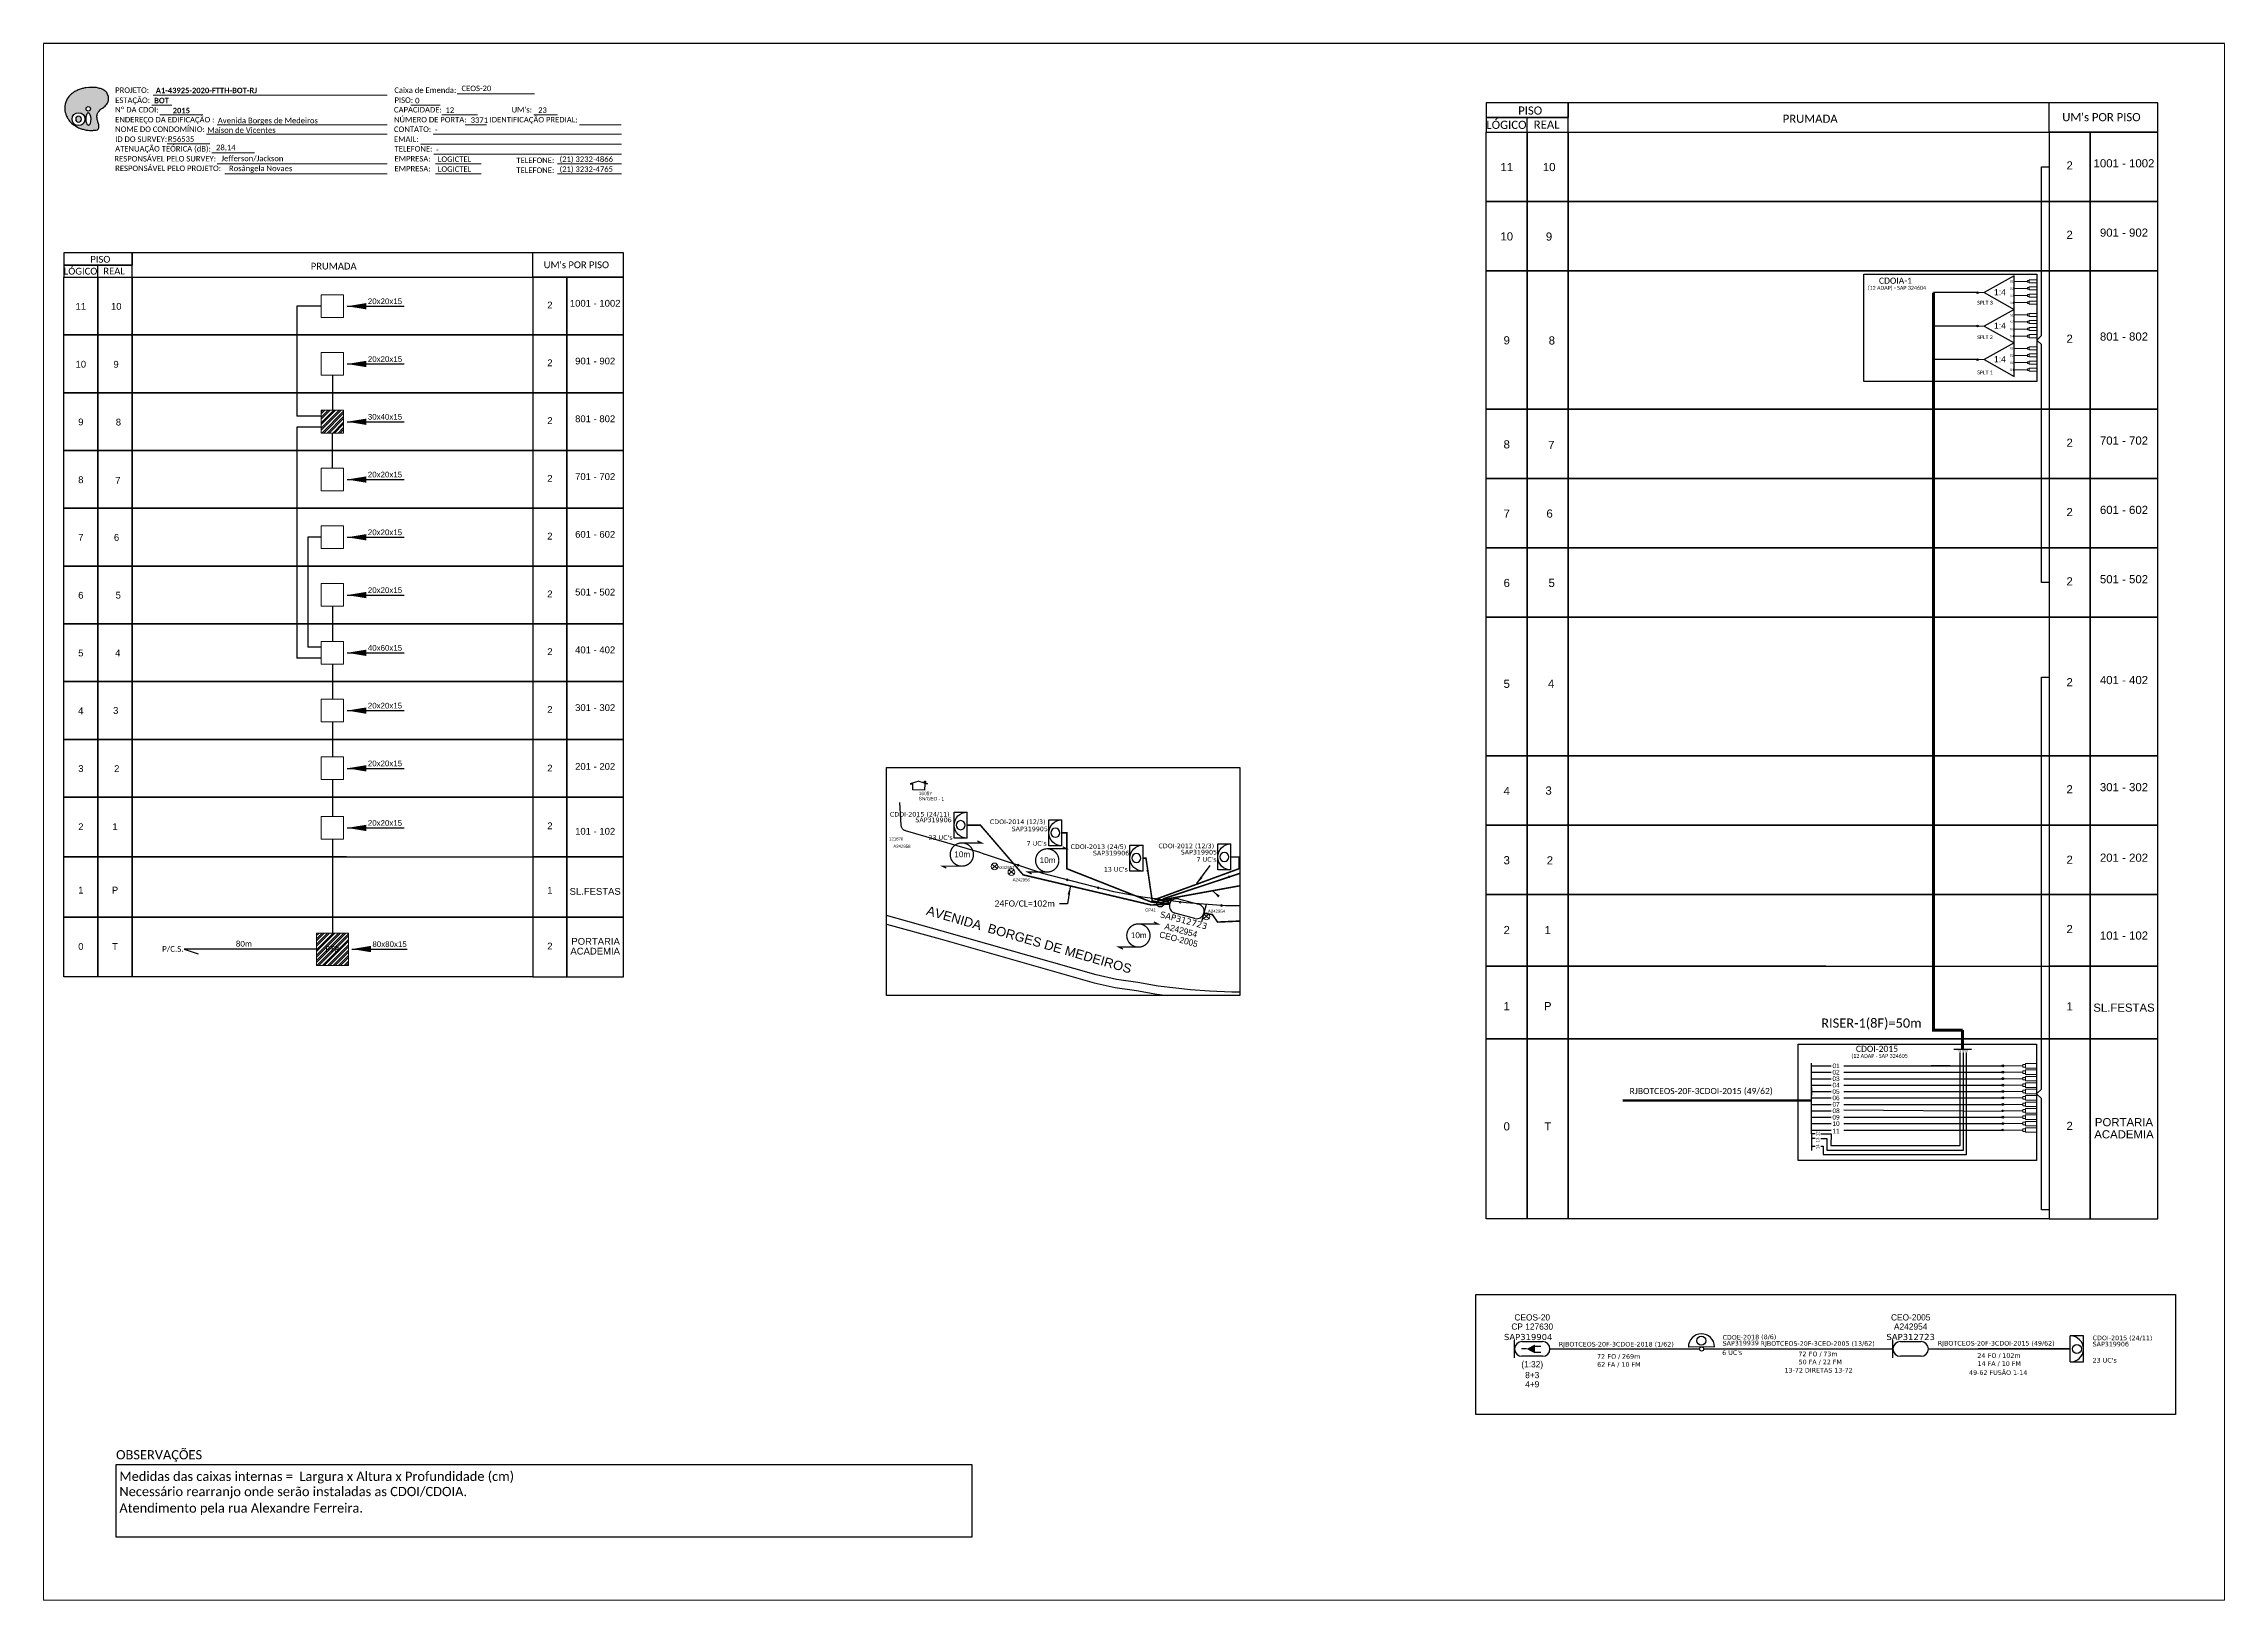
# Paper-space layout 'Layout1' of a CAD drawing. Header units: inches. Extents: x -1.6 to 9.2, y -0.5 to 7.2.
# The model-space entities are those that its viewports show. They can reach past a viewport. Long polylines and large blocks are cut down to what shows.
import ezdxf
from ezdxf.enums import TextEntityAlignment as Align

# ---------------------------------------------------------------- set-up
doc = ezdxf.new("R2010")
doc.units = ezdxf.units.IN
doc.header["$MEASUREMENT"] = 0
doc.linetypes.add('PHANTOM2', pattern=[1.25, 0.625, -0.125, 0.125, -0.125, 0.125, -0.125])
for name, color, linetype, lineweight in [('10.4-Postes', 1, 'Continuous', 0), ('MUB_DIVISA', 7, 'Continuous', 0), ('Texto_Cabos', 1, 'Continuous', 20)]:
    doc.layers.add(name, color=color, linetype=linetype, lineweight=lineweight)
for name, color, linetype in [('20.5-CABO AÉREO', 1, 'Continuous'), ('CAP a instalar', 1, 'Continuous'), ('CDO_INTERIOR', 1, 'Continuous'), ('CDO_PARDE', 1, 'Continuous'), ('CDO_POSTE', 1, 'Continuous'), ('CEO', 1, 'Continuous'), ('CEOS', 1, 'Continuous'), ('JFO', 6, 'Continuous'), ('label_cabos', 7, 'Continuous'), ('LEGENDAS_INFRAESTRUTURAS', 7, 'Continuous'), ('MUB_OBRA_ARTE', 253, 'Continuous'), ('MUB_QUADRAS', 253, 'Continuous'), ('MUB_SEGMENTO', 7, 'Continuous'), ('NOS_DE_INFRAESTRUTURA', 7, 'Continuous'), ('surveys', 7, 'Continuous'), ('surveys legendas', 7, 'Continuous'), ('SURVEYS_LEGENDAS', 7, 'Continuous')]:
    doc.layers.add(name, color=color, linetype=linetype)
doc.styles.add('ARIAL', font='arial.ttf')
doc.styles.add('Legend', font='calibri.ttf')
doc.styles.add('siredit', font='verdana.ttf')
doc.styles.get("Standard").update_dxf_attribs({"font": ''})
doc.styles.add('Style-font000', font='font000.shx')
doc.styles.add('WMF-Calibri0', font='calibri.ttf')
doc.styles.add('WMF-Calibri1', font='calibrib.ttf')
doc.styles.get('Standard').set_extended_font_data('Arial')
doc.linetypes.add('FENCELINE1', pattern='A,0.25,-0.1,[133,ltypeshp.shx,S=0.1,R=0,X=-0.1,Y=0],-0.1,1', length=1.45)
doc.dimstyles.new('ISO-25', dxfattribs={"dimscale": 2.5, "dimtxt": 2.5, "dimasz": 2.5, "dimexe": 1.25, "dimexo": 0.625, "dimtad": 1, "dimdec": 0, "dimtxsty": 'Standard', "dimcen": 2.5, "dimclrd": 1, "dimclre": 1, "dimclrt": 256, "dimadec": 0, "dimazin": 0, "dimtfac": 1, "dimtdec": 0, "dimtmove": 0, "dimatfit": 3, "dimfxl": 1, "dimarcsym": 0})
pattern_1 = [(45, (-56.1956, 0.6172), (-0.88388348, 0.88388348), []), (45, (-56.1956, 1.2422), (-0.88388348, 0.88388348), [])]

# ---------------------------------------------------------------- blocks, each defined once
blk = doc.blocks.new('OI')
h = blk.add_hatch(color=40)
edge = h.paths.add_edge_path()
edge.add_spline(control_points=[(4.35, -0.67), (3.92, -0.99), (3.26, -1.5), (2.81, -2.59), (2.9, -3.5), (3.06, -4.27), (3.31, -4.85), (3.37, -5.39), (3.4, -5.88), (3.2, -6.4), (2.54, -6.61), (1.65, -6.63), (0.55, -6.67), (-0.56, -6.42), (-1.61, -6.14), (-2.77, -5.61), (-3.92, -4.77), (-4.89, -3.7), (-5.34, -2.65), (-5.6, -1.94), (-5.85, -0.96), (-5.71, 0.47), (-5.1, 2.02), (-4.14, 3.02), (-3.3, 3.61), (-2.37, 4.16), (-1.36, 4.44), (-0.56, 4.7), (0.79, 4.85), (2.24, 4.97), (3.79, 4.57), (4.67, 4.21), (5.44, 3.65), (5.76, 2.99), (6.03, 2.21), (6.01, 1.46), (5.72, 0.64), (5.31, 0.08), (4.88, -0.38), (4.51, -0.55), (4.35, -0.67)], knot_values=[0, 0, 0, 0, 1.60434, 2.417191, 3.427595, 4.282808, 4.776746, 5.304182, 5.888771, 6.258406, 6.858137, 7.79129, 8.986195, 10.124242, 11.187857, 12.242908, 13.953784, 15.414161, 16.515391, 17.349188, 17.675853, 19.552021, 21.515531, 22.568638, 23.63245, 24.621084, 25.782718, 26.745347, 27.142653, 29.870543, 31.004649, 31.921532, 32.709589, 33.801391, 34.042471, 35.192333, 35.971461, 36.628871, 37.254359, 37.836911, 37.836911, 37.836911, 37.836911], degree=3, periodic=1)
h.paths.add_polyline_path([(1.13, -0.87, -1), (-0.04, -0.87, -1)], flags=16)
edge = h.paths.add_edge_path(flags=16)
edge.add_ellipse((0.56, -3.59), major_axis=(-0.02, 1.71), ratio=0.361305, start_angle=0, end_angle=360)
h.paths.add_polyline_path([(-0.36, -3.62, -1), (-3.8, -3.62, -1)], flags=16)
edge = h.paths.add_edge_path(flags=0)
edge.add_ellipse((-2.08, -3.62), major_axis=(0, 0.885), ratio=0.758294, start_angle=0, end_angle=360)
at = {"color": 40}
for centre, radius in [((-2.08, -3.62), 1.72), ((0.54, -0.87), 0.587)]:
    blk.add_circle(centre, radius, dxfattribs=at)
blk.add_ellipse((-2.08, -3.62), major_axis=(0, 0.885), ratio=0.758294, start_param=-3.141592653589792, end_param=3.141592653589792, dxfattribs=at)
blk.add_ellipse((0.56, -3.59), major_axis=(-0.02, 1.71), ratio=0.361305, dxfattribs=at)
at = {"color": 40, "start_tangent": (-0.800898, -0.598801), "end_tangent": (-0.800898, -0.598801)}
blk.add_spline([(4.35, -0.67), (3.2, -1.78), (2.9, -2.54), (2.92, -3.55), (3.12, -4.38), (3.28, -4.85), (3.37, -5.37), (3.35, -5.95), (3.2, -6.29), (2.66, -6.55), (1.73, -6.63), (0.54, -6.62), (-0.58, -6.41), (-1.6, -6.11), (-2.56, -5.67), (-3.95, -4.67), (-4.89, -3.56), (-5.37, -2.56), (-5.64, -1.78), (-5.72, -1.46), (-5.63, 0.42), (-4.84, 2.22), (-4.13, 2.99), (-3.27, 3.62), (-2.4, 4.09), (-1.3, 4.47), (-0.37, 4.72), (0.02, 4.77), (2.75, 4.8), (3.85, 4.53), (4.69, 4.16), (5.31, 3.68), (5.85, 2.73), (5.93, 2.5), (5.94, 1.35), (5.67, 0.62), (5.29, 0.08), (4.84, -0.36), (4.35, -0.67)], degree=3, dxfattribs=at)
blk = doc.blocks.new('CARIMBO')
at = {"color": 7, "lineweight": 0}
for points in [[(35.15, -20.06), (41.7, -20.06)], [(35.66, -16.79), (111.64, -16.79)], [(119.43, -20.02), (128.92, -20.02)], [(134.48, -16.3), (159.61, -16.3)], [(37.81, -23.14), (51.75, -23.14)], [(56.38, -26.37), (111.64, -26.37)], [(129.48, -23.14), (141.1, -23.14)], [(137.07, -26.37), (144.01, -26.37)], [(159.42, -23.14), (167.09, -23.14)], [(174.24, -26.37), (187.8, -26.37)], [(40.13, -32.55), (54.07, -32.55)], [(52.97, -29.48), (111.64, -29.48)], [(122.56, -32.72), (187.83, -32.72)], [(126.6, -29.48), (187.83, -29.48)], [(54.67, -35.52), (68.61, -35.52)], [(56.38, -39.07), (111.64, -39.07)], [(58.87, -42.31), (111.64, -42.31)], [(126.84, -35.96), (187.83, -35.96)], [(127.45, -39.07), (142.25, -39.07)], [(127.45, -42.31), (142.25, -42.31)], [(167.06, -39.07), (187.83, -39.07)], [(167.06, -42.31), (187.83, -42.31)]]:
    blk.add_lwpolyline(points, dxfattribs=at)
at = {"color": 7, "xscale": 1.213923925163967, "yscale": 1.213923925163967, "zscale": 1.213923925163967, "rotation": 0.1532896023949059}
blk.add_blockref('OI', (13.86, -20.16), dxfattribs=at)
at = {"color": 7, "lineweight": 0, "style": 'WMF-Calibri0'}
for s, height, p in [('Caixa de Emenda:', 1.7927, (114.02, -16.04)), ('PROJETO:', 1.793, (23.26, -16.04)), ('ESTAÇÃO:', 1.793, (23.26, -19.32)), ('Nº DA CDOI:', 1.7927, (23.26, -22.39)), ('CAPACIDADE:', 1.7927, (113.91, -22.39)), ('PISO:', 1.793, (114.09, -19.28)), ("UM's:", 1.793, (152.15, -22.39)), ('ENDEREÇO DA EDIFICAÇÃO :', 1.7927, (23.26, -25.63)), ('NOME DO CONDOMÍNIO:', 1.7927, (23.26, -28.74)), ('CONTATO:', 1.793, (113.91, -28.74)), ('NÚMERO DE PORTA:', 1.7927, (113.91, -25.63)), ('IDENTIFICAÇÃO PREDIAL:', 1.7927, (144.99, -25.63)), ('ATENUAÇÃO TEÓRICA (dB):', 1.7927, (23.26, -35.09)), ('ID DO SURVEY:', 1.7927, (23.26, -31.97)), ('EMAIL:', 1.793, (113.91, -31.97)), ('TELEFONE:', 1.793, (114.09, -35.09)), ('RESPONSÁVEL PELO SURVEY:', 1.7927, (23.02, -38.32)), ('RESPONSÁVEL PELO PROJETO:', 1.7927, (23.26, -41.44)), ('EMPRESA:', 1.793, (114.09, -38.32)), ('EMPRESA:', 1.793, (114.09, -41.56)), ('TELEFONE:', 1.793, (153.7, -38.83)), ('TELEFONE:', 1.793, (153.7, -42.06))]:
    blk.add_text(s, height=height, dxfattribs=at).set_placement(p)
at = {"color": 7, "lineweight": 0, "flags": 8}
for tag, p, style in [('CEOS-XX', (135.87, -15.46), 'WMF-Calibri0'), ('EST', (35.94, -19.41), 'WMF-Calibri1'), ('PROJ', (36.46, -16.13), 'WMF-Calibri1'), ('PISO_PTR', (120.78, -19.42), 'WMF-Calibri0'), ('CAPAC.', (130.66, -22.52), 'WMF-Calibri0'), ("UC'S", (160.78, -22.54), 'WMF-Calibri0'), ('NOME_DO_COND.', (53.23, -29.02), 'WMF-Calibri0'), ('LOGRADOURO', (56.65, -25.91), 'WMF-Calibri0'), ('NOME_DO_CONTATO', (127.3, -28.89), 'WMF-Calibri0'), ('N°', (138.85, -25.77), 'WMF-Calibri0'), ('N°PREDIO', (174.94, -25.77), 'WMF-Calibri0'), ('_ID_', (40.39, -31.94), 'WMF-Calibri0'), ('O_POTEN', (56.06, -34.68), 'WMF-Calibri0'), ('EMAIL', (123.26, -32.12), 'WMF-Calibri0'), ('TELEFONE', (127.55, -35.36), 'WMF-Calibri0'), ('RES_SURVEY', (57.78, -38.23), 'WMF-Calibri0'), ('RES_PROJ', (60.27, -41.47), 'WMF-Calibri0'), ('EMP_RESP_SURVEY', (128.16, -38.47), 'WMF-Calibri0'), ('EMP_RESP_PROJ', (128.16, -41.71), 'WMF-Calibri0'), ('CONT_RESP_SURVEY', (167.76, -38.47), 'WMF-Calibri0'), ('CONT_RESP_PROJ', (167.76, -41.71), 'WMF-Calibri0')]:
    blk.add_attdef(tag, p, '', height=1.79, dxfattribs=dict(at, style=style))
at = {"color": 7, "lineweight": 0, "style": 'WMF-Calibri1', "flags": 8}
blk.add_attdef("N° CDO'S", text='', height=1.79, dxfattribs=at).set_placement((44.78, -22.68), align=Align.CENTER)
blk = doc.blocks.new('CDO_INTERIOR')
at = {"layer": 'CDO_INTERIOR'}
for p, q in [((0.167, 0.167), (0, 0.167)), ((0.167, -0.167), (0.167, 0.167)), ((0, -0.167), (0.167, -0.167))]:
    blk.add_line(p, q, dxfattribs=at)
blk.add_lwpolyline([(0, -0.167), (0, 0.167)], dxfattribs=at)
blk.add_circle((0.084, 0), 0.0577, dxfattribs=at)
blk.add_arc((0, 0), 0.167, 269.9724, 89.9724, dxfattribs=at)
at = {"layer": 'CDO_INTERIOR', "flags": 1}
for tag, height, style, p in [('ID', 0.0591, 'siredit', (0, 0.551)), ('FIBRAS_FUSIONADAS', 0.0591, 'Style-font000', (0, 0.373)), ('FIBRAS_RESERVA', 0.0591, 'Style-font000', (0, 0.275)), ('COORX', 0.0394, 'siredit', (0, 0)), ('COORY', 0.0394, 'siredit', (0, 0)), ('NºRAISER', 0.0394, 'siredit', (0.285, -0.016)), ('NºPP', 0.0394, 'siredit', (0.285, -0.095))]:
    blk.add_attdef(tag, text='', height=height, rotation=359.9724, dxfattribs=dict(at, style=style)).set_placement(p, align=Align.MIDDLE_LEFT)
at = {"layer": 'CDO_INTERIOR', "style": 'siredit'}
for tag, height, p in [('Nº_UCs', 0.0591, (0, 0.472)), ('TIPO_CDO', 0.0591, (0.285, 0.062)), ('CDO', 0.0591, (0.286, 0.141)), ('SPLITER_32_1', 0.0512, (1.081, 0.141)), ('SPLITER_32_2', 0.0512, (1.081, 0.062)), ('SPLITER_32_3', 0.0512, (1.081, -0.017)), ('SPLITER_32_4', 0.0394, (0.285, -0.174)), ('SPLITER_4/8_1', 0.0512, (1.081, -0.096)), ('SPLITER_4/8_2', 0.0512, (1.081, -0.174)), ('SPLITER_4/8_3', 0.0512, (1.081, -0.253)), ('SPLITER_4/8_4', 0.0512, (1.081, -0.332))]:
    blk.add_attdef(tag, text='', height=height, rotation=359.9724, dxfattribs=at).set_placement(p, align=Align.MIDDLE_LEFT)
blk = doc.blocks.new('Cabos_2')
at = {"layer": 'Texto_Cabos', "style": 'siredit'}
blk.add_text('FO /', height=1.5, dxfattribs=at).set_placement((0.44, -2), align=Align.MIDDLE_RIGHT)
at = {"layer": 'Texto_Cabos', "style": 'siredit', "flags": 1}
for tag, height, p in [('S/CORTE_R_PRIMARIA', 1.5, (0, 14)), ('ID', 1.5, (0, 16)), ('FUSÃO_R_PRIMARIA', 1.5, (0, 10)), ('COORX', 1, (0, 0)), ('COORY', 1, (0, 0)), ('T_CABOS', 1.5, (0, -4))]:
    blk.add_attdef(tag, text='', height=height, dxfattribs=at).set_placement(p, align=Align.MIDDLE_CENTER)
at = {"layer": 'Texto_Cabos', "style": 'siredit'}
for tag, p in [('N_CABOS_R_PRIMARIA', (0, 12)), ('FA/FM', (0, 2))]:
    blk.add_attdef(tag, text='', height=1.5, dxfattribs=at).set_placement(p, align=Align.MIDDLE_CENTER)
blk.add_attdef('S/CORTE', text='', height=1.5, dxfattribs=at).set_placement((0, 8), align=Align.CENTER)
for tag, p in [('FUSÃO_001', (-0.47, 5.25)), ('N_CABOS_001', (-15.75, 3.42))]:
    blk.add_attdef(tag, p, '', height=1.5, dxfattribs=at)
blk.add_attdef('FIBRAS', text='', height=1.5, dxfattribs=at).set_placement((-4.5, -2), align=Align.MIDDLE_RIGHT)
blk.add_attdef('METROS', text='', height=1.5, dxfattribs=at).set_placement((1, -2), align=Align.MIDDLE_LEFT)
blk = doc.blocks.new('CDO_POSTE_12')
at = {"layer": 'CDO_POSTE'}
blk.add_lwpolyline([(0.217, -0.018), (-0.118, -0.023)], dxfattribs=at)
for centre, radius in [((0.048, 0.059), 0.0577), ((0.05, -0.047), 0.0262)]:
    blk.add_circle(centre, radius, dxfattribs=at)
blk.add_arc((0.049, -0.02), 0.167, 0.7366, 180.7366, dxfattribs=at)
at = {"layer": 'CDO_POSTE', "style": 'siredit', "flags": 1}
for tag, height, p in [('ID', 0.0591, (-0.021, 0.428)), ('COORX', 0.0394, (0.074, -0.082)), ('COORY', 0.0394, (0.074, -0.082)), ('NºRAISER', 0.0394, (0.32, -0.105)), ('NºPP', 0.0394, (0.321, -0.183))]:
    blk.add_attdef(tag, text='', height=height, rotation=0.7366, dxfattribs=at).set_placement(p, align=Align.MIDDLE_LEFT)
at = {"layer": 'CDO_POSTE'}
for tag, height, style, p in [('Nº_UCs', 0.0591, 'siredit', (-0.02, 0.349)), ('FIBRAS_FUSIONADAS', 0.0591, 'Style-font000', (-0.019, 0.251)), ('FIBRAS_RESERVA', 0.0591, 'Style-font000', (-0.018, 0.153)), ('TIPO_CDO', 0.0591, 'siredit', (0.319, -0.026)), ('CDO', 0.0591, 'siredit', (0.318, 0.053)), ('SPLITER_32_1', 0.0512, 'siredit', (0.239, -0.385)), ('SPLITER_32_2', 0.0512, 'siredit', (0.24, -0.464)), ('SPLITER_32_3', 0.0512, 'siredit', (0.241, -0.543)), ('SPLITER_32_4', 0.0512, 'siredit', (0.242, -0.621)), ('SPLITER_4/8_1', 0.0512, 'siredit', (0.243, -0.7)), ('SPLITER_4/8_2', 0.0512, 'siredit', (0.244, -0.779)), ('SPLITER_4/8_3', 0.0512, 'siredit', (0.245, -0.858)), ('SPLITER_4/8_4', 0.0512, 'siredit', (0.246, -0.936))]:
    blk.add_attdef(tag, text='', height=height, rotation=0.7366, dxfattribs=dict(at, style=style)).set_placement(p, align=Align.MIDDLE_LEFT)
blk = doc.blocks.new('ceos')
at = {"layer": 'CEOS'}
for p, q in [((0.094, 0.094), (0.359, 0.094)), ((0.359, -0.094), (0.094, -0.094))]:
    blk.add_line(p, q, dxfattribs=at)
for points in [[(0, -0.114), (0, 0.114)], [(0.258, 0.037), (0.338, 0.037)], [(0.153, 0), (0.09, 0)], [(0.258, -0.041), (0.338, -0.041)]]:
    blk.add_lwpolyline(points, dxfattribs=at)
blk.add_lwpolyline([(0.153, 0, 0, 0.116, 0), (0.263, 0, 0.116, 0.116, 0)], format="xyseb", dxfattribs=at)
for centre, start, end in [((0.094, 0), 90, 270), ((0.359, 0), 270, 90)]:
    blk.add_arc(centre, 0.0942, start, end, dxfattribs=at)
for tag, height, style, p in [('LOCAL?', 0.0798, 'Style-font000', (0.226, 0.286)), ('NOME?', 0.0798, 'Style-font000', (0.226, 0.404)), ('TIPO?', 0.0787, 'siredit', (0.226, 0.153))]:
    blk.add_attdef(tag, text='', height=height, dxfattribs=dict(at, style=style)).set_placement(p, align=Align.MIDDLE_CENTER)
at = {"layer": 'CEOS', "style": 'siredit', "flags": 1}
for tag, height, p in [('ID', 0.0472, (0.226, 0.483)), ('COORX', 0.0394, (0.226, -0.094)), ('COORY', 0.0394, (0.226, -0.094))]:
    blk.add_attdef(tag, text='', height=height, dxfattribs=at).set_placement(p, align=Align.MIDDLE_CENTER)
at = {"layer": 'CEOS', "style": 'Style-font000'}
for tag, p in [('RACIO_SPLITAGEM', (0.226, -0.156)), ('FIBRAS_FUSIONADAS', (0.226, -0.294)), ('FIBRAS_RESERVA', (0.226, -0.412))]:
    blk.add_attdef(tag, text='', height=0.0798, dxfattribs=at).set_placement(p, align=Align.TOP_CENTER)
blk = doc.blocks.new('ceo')
at = {"layer": 'CEO'}
for p, q in [((0.094, 0.094), (0.359, 0.094)), ((0.359, -0.094), (0.094, -0.094))]:
    blk.add_line(p, q, dxfattribs=at)
blk.add_lwpolyline([(0, -0.114), (0, 0.114)], dxfattribs=at)
for centre, start, end in [((0.094, 0), 90, 270), ((0.359, 0), 270, 90)]:
    blk.add_arc(centre, 0.0942, start, end, dxfattribs=at)
for tag, height, style, p in [('LOCAL?', 0.0798, 'Style-font000', (0.226, 0.286)), ('NOME?', 0.0798, 'Style-font000', (0.226, 0.404)), ('TIPO?', 0.0787, 'siredit', (0.226, 0.153))]:
    blk.add_attdef(tag, text='', height=height, dxfattribs=dict(at, style=style)).set_placement(p, align=Align.MIDDLE_CENTER)
at = {"layer": 'CEO', "style": 'siredit', "flags": 1}
for tag, height, p in [('ID', 0.0472, (0.226, 0.483)), ('COORX', 0.0394, (0.226, -0.094)), ('COORY', 0.0394, (0.226, -0.094))]:
    blk.add_attdef(tag, text='', height=height, dxfattribs=at).set_placement(p, align=Align.MIDDLE_CENTER)
at = {"layer": 'CEO', "style": 'Style-font000'}
blk.add_attdef('FIBRAS_RESERVA', text='', height=0.0798, dxfattribs=at).set_placement((0.226, -0.156), align=Align.TOP_CENTER)
blk = doc.blocks.new('DV')
at = {"linetype": 'Continuous'}
blk.add_circle((0, 0), 0.00000275, dxfattribs=at)
blk = doc.blocks.new('PTPT')
at = {"layer": '10.4-Postes', "color": 1, "linetype": 'PHANTOM2'}
for points in [[(-0.0000079, 0.0000104), (0.0000075, -0.000002)], [(0.000007, 0.0000109), (-0.0000074, -0.0000025)]]:
    blk.add_lwpolyline(points, dxfattribs=at)
at = {"layer": '10.4-Postes', "color": 1}
blk.add_circle((-0.0000002, 0.0000042), 0.00000987, dxfattribs=at)
blk = doc.blocks.new('MHMZ')
at = {"linetype": 'PHANTOM2'}
blk.add_circle((0, 0), 0.0000101, dxfattribs=at)
blk = doc.blocks.new('FNDM')
at = {"color": 0}
for p, q in [((0, 0.0000017), (-0.0000017, 0)), ((0.0000012, 0.0000012), (-0.0000012, 0.0000012)), ((-0.0000012, 0.0000012), (-0.0000012, -0.0000012)), ((0.0000017, 0), (0, 0.0000017)), ((0.0000012, -0.0000012), (0.0000012, 0.0000012)), ((-0.0000017, 0), (0, -0.0000017)), ((-0.0000012, -0.0000012), (0.0000012, -0.0000012)), ((0, -0.0000017), (0.0000017, 0))]:
    blk.add_line(p, q, dxfattribs=at)
blk = doc.blocks.new('LVLV')
for p, q in [((0, 0.0000254), (-0.0000251, 0.000018)), ((-0.0000251, 0.000018), (-0.0000173, 0.000018)), ((-0.0000172, 0), (-0.0000172, 0.0000179)), ((0.0000172, 0), (-0.0000172, 0)), ((0, 0.0000254), (0.0000251, 0.000018)), ((0.0000169, 0.0000264), (0.0000195, 0.0000264)), ((0.0000169, 0.0000205), (0.0000169, 0.0000264)), ((0.0000251, 0.000018), (0.0000172, 0.000018)), ((0.0000172, 0.000018), (0.0000172, 0)), ((0.0000195, 0.0000264), (0.0000195, 0.0000198))]:
    blk.add_line(p, q)

msp = doc.modelspace()

# ---------------------------------------------------------------- hatches: boundary and pattern name
h = msp.add_hatch(color=3)
h.dxf.hatch_style = 1
edge = h.paths.add_edge_path()
edge.add_arc((5904.94, -10408.34), 0.256, 0, 360)
h = msp.add_hatch(color=3)
h.dxf.hatch_style = 1
edge = h.paths.add_edge_path()
edge.add_arc((5904.94, -10419.23), 0.256, 0, 360)
h = msp.add_hatch(color=3)
h.dxf.hatch_style = 1
edge = h.paths.add_edge_path()
edge.add_arc((5904.94, -10430.13), 0.256, 0, 360)
at = {"ltscale": 30}
h = msp.add_hatch(dxfattribs=at)
h.set_pattern_fill('STEEL', color=1, scale=10, style=0)
h.set_pattern_definition(pattern_1)
h.paths.add_polyline_path([(5366.47, -10446.59), (5366.47, -10453.99), (5373.76, -10453.99), (5373.76, -10446.59)])
h = msp.add_hatch(dxfattribs=at)
h.set_pattern_fill('STEEL', color=1, scale=10, style=0)
h.set_pattern_definition(pattern_1)
h.paths.add_polyline_path([(5364.9, -10616.5), (5364.9, -10627.06), (5375.33, -10627.06), (5375.33, -10616.5)])
h.paths.add_polyline_path([(5367.38, -10623.12), (5372.82, -10623.12), (5372.82, -10620.34), (5367.38, -10620.34)], flags=24)
h = msp.add_hatch(color=3)
h.dxf.hatch_style = 1
edge = h.paths.add_edge_path()
edge.add_arc((5913.13, -10659.67), 0.308, 0, 360)
h = msp.add_hatch(color=3)
h.dxf.hatch_style = 1
edge = h.paths.add_edge_path()
edge.add_arc((5913.13, -10659.67), 0.308, 0, 360)
h = msp.add_hatch(color=3)
h.dxf.hatch_style = 1
edge = h.paths.add_edge_path()
edge.add_arc((5913.13, -10661.75), 0.308, 0, 360)
h = msp.add_hatch(color=3)
h.dxf.hatch_style = 1
edge = h.paths.add_edge_path()
edge.add_arc((5913.13, -10661.75), 0.308, 0, 360)
h = msp.add_hatch(color=3)
h.dxf.hatch_style = 1
edge = h.paths.add_edge_path()
edge.add_arc((5913.13, -10663.84), 0.308, 0, 360)
h = msp.add_hatch(color=3)
h.dxf.hatch_style = 1
edge = h.paths.add_edge_path()
edge.add_arc((5913.13, -10663.84), 0.308, 0, 360)
h = msp.add_hatch(color=3)
h.dxf.hatch_style = 1
edge = h.paths.add_edge_path()
edge.add_arc((5913.13, -10665.93), 0.308, 0, 360)
h = msp.add_hatch(color=3)
h.dxf.hatch_style = 1
edge = h.paths.add_edge_path()
edge.add_arc((5913.13, -10665.93), 0.308, 0, 360)
h = msp.add_hatch(color=3)
h.dxf.hatch_style = 1
edge = h.paths.add_edge_path()
edge.add_arc((5913.13, -10668.02), 0.308, 0, 360)
h = msp.add_hatch(color=3)
h.dxf.hatch_style = 1
edge = h.paths.add_edge_path()
edge.add_arc((5913.13, -10668.02), 0.308, 0, 360)
h = msp.add_hatch(color=3)
h.dxf.hatch_style = 1
edge = h.paths.add_edge_path()
edge.add_arc((5913.13, -10670.1), 0.308, 0, 360)
h = msp.add_hatch(color=3)
h.dxf.hatch_style = 1
edge = h.paths.add_edge_path()
edge.add_arc((5913.13, -10670.1), 0.308, 0, 360)
h = msp.add_hatch(color=3)
h.dxf.hatch_style = 1
edge = h.paths.add_edge_path()
edge.add_arc((5913.13, -10672.19), 0.308, 0, 360)
h = msp.add_hatch(color=3)
h.dxf.hatch_style = 1
edge = h.paths.add_edge_path()
edge.add_arc((5913.13, -10672.19), 0.308, 0, 360)
h = msp.add_hatch(color=3)
h.dxf.hatch_style = 1
edge = h.paths.add_edge_path()
edge.add_arc((5913.13, -10676.37), 0.308, 0, 360)
h = msp.add_hatch(color=3)
h.dxf.hatch_style = 1
edge = h.paths.add_edge_path()
edge.add_arc((5913.13, -10676.37), 0.308, 0, 360)
h = msp.add_hatch(color=3)
h.dxf.hatch_style = 1
edge = h.paths.add_edge_path()
edge.add_arc((5913.13, -10674.28), 0.256, 0, 360)
h = msp.add_hatch(color=3)
h.dxf.hatch_style = 1
edge = h.paths.add_edge_path()
edge.add_arc((5913.13, -10678.45), 0.308, 0, 360)
h = msp.add_hatch(color=3)
h.dxf.hatch_style = 1
edge = h.paths.add_edge_path()
edge.add_arc((5913.13, -10678.45), 0.308, 0, 360)
h = msp.add_hatch(color=3)
h.dxf.hatch_style = 1
edge = h.paths.add_edge_path()
edge.add_arc((5913.13, -10680.54), 0.256, 0, 360)

# ---------------------------------------------------------------- linework, layer by layer
for p, q in [((5771.89, -10356.16), (5771.89, -10346.68)), ((5304.97, -10403.35), (5304.97, -10395.45))]:
    msp.add_line(p, q)
at = {"color": 1, "ltscale": 100}
for p, q in [((5358.5, -10412.74), (5358.5, -10448.53)), ((5366.47, -10412.74), (5358.5, -10412.74)), ((5370.11, -10435.21), (5370.11, -10446.59)), ((5366.47, -10448.53), (5358.5, -10448.53)), ((5358.5, -10452.05), (5358.5, -10527.15)), ((5366.47, -10452.05), (5358.5, -10452.05)), ((5370.11, -10465.36), (5370.11, -10453.99)), ((5366.47, -10487.84), (5362.06, -10487.84)), ((5366.47, -10527.15), (5358.5, -10527.15)), ((5366.47, -10523.63), (5362.06, -10523.63)), ((5370.11, -10529.09), (5370.11, -10540.47)), ((5370.11, -10547.86), (5370.11, -10559.24)), ((5370.11, -10566.64), (5370.11, -10578.61)), ((5370.11, -10586), (5370.11, -10616.5)), ((5850.93, -10681.79), (5850.93, -10687.24))]:
    msp.add_line(p, q, dxfattribs=at)
at = {"color": 1}
for p, q in [((5364.9, -10621.78), (5321.93, -10621.78)), ((5321.93, -10621.78), (5326.42, -10623.21)), ((5850.93, -10666.73), (5850.93, -10669.3))]:
    msp.add_line(p, q, dxfattribs=at)
at = {"ltscale": 100}
msp.add_line((5850.93, -10685.81), (5852.22, -10685.81), dxfattribs=at)
for points in [[(5276.21, -10833.4), (5985.21, -10833.4), (5985.21, -10327.4), (5276.21, -10327.4)], [(5745.23, -10356.16), (5758.56, -10356.16), (5758.56, -10378.69), (5745.23, -10378.69)], [(5758.56, -10356.16), (5771.89, -10356.16), (5771.89, -10378.69), (5758.56, -10378.69)], [(5941.57, -10356.16), (5928.24, -10356.16), (5928.24, -10378.69), (5941.57, -10378.69)], [(5963.62, -10356.16), (5941.57, -10356.16), (5941.57, -10378.69), (5963.62, -10378.69)], [(5745.23, -10378.69), (5758.56, -10378.69), (5758.56, -10401.22), (5745.23, -10401.22)], [(5758.56, -10378.69), (5771.89, -10378.69), (5771.89, -10401.22), (5758.56, -10401.22)], [(5941.57, -10378.69), (5928.24, -10378.69), (5928.24, -10401.22), (5941.57, -10401.22)], [(5963.62, -10378.69), (5941.57, -10378.69), (5941.57, -10401.22), (5963.62, -10401.22)], [(5282.75, -10403.35), (5293.86, -10403.35), (5293.86, -10422.12), (5282.75, -10422.12)], [(5293.86, -10403.35), (5304.97, -10403.35), (5304.97, -10422.12), (5293.86, -10422.12)], [(5446.37, -10403.35), (5435.26, -10403.35), (5435.26, -10422.12), (5446.37, -10422.12)], [(5464.75, -10403.35), (5446.37, -10403.35), (5446.37, -10422.12), (5464.75, -10422.12)], [(5745.23, -10401.22), (5758.56, -10401.22), (5758.56, -10446.28), (5745.23, -10446.28)], [(5758.56, -10401.22), (5771.89, -10401.22), (5771.89, -10446.28), (5758.56, -10446.28)], [(5941.57, -10401.22), (5928.24, -10401.22), (5928.24, -10446.28), (5941.57, -10446.28)], [(5963.62, -10401.22), (5941.57, -10401.22), (5941.57, -10446.28), (5963.62, -10446.28)], [(5282.75, -10422.12), (5293.86, -10422.12), (5293.86, -10440.9), (5282.75, -10440.9)], [(5293.86, -10422.12), (5304.97, -10422.12), (5304.97, -10440.9), (5293.86, -10440.9)], [(5446.37, -10422.12), (5435.26, -10422.12), (5435.26, -10440.9), (5446.37, -10440.9)], [(5464.75, -10422.12), (5446.37, -10422.12), (5446.37, -10440.9), (5464.75, -10440.9)], [(5282.75, -10440.9), (5293.86, -10440.9), (5293.86, -10459.67), (5282.75, -10459.67)], [(5293.86, -10440.9), (5304.97, -10440.9), (5304.97, -10459.67), (5293.86, -10459.67)], [(5446.37, -10440.9), (5435.26, -10440.9), (5435.26, -10459.67), (5446.37, -10459.67)], [(5464.75, -10440.9), (5446.37, -10440.9), (5446.37, -10459.67), (5464.75, -10459.67)], [(5745.23, -10446.28), (5758.56, -10446.28), (5758.56, -10468.81), (5745.23, -10468.81)], [(5758.56, -10446.28), (5771.89, -10446.28), (5771.89, -10468.81), (5758.56, -10468.81)], [(5941.57, -10446.28), (5928.24, -10446.28), (5928.24, -10468.81), (5941.57, -10468.81)], [(5963.62, -10446.28), (5941.57, -10446.28), (5941.57, -10468.81), (5963.62, -10468.81)], [(5282.75, -10459.67), (5293.86, -10459.67), (5293.86, -10478.45), (5282.75, -10478.45)], [(5293.86, -10459.67), (5304.97, -10459.67), (5304.97, -10478.45), (5293.86, -10478.45)], [(5446.37, -10459.67), (5435.26, -10459.67), (5435.26, -10478.45), (5446.37, -10478.45)], [(5464.75, -10459.67), (5446.37, -10459.67), (5446.37, -10478.45), (5464.75, -10478.45)], [(5745.23, -10468.81), (5758.56, -10468.81), (5758.56, -10491.34), (5745.23, -10491.34)], [(5758.56, -10468.81), (5771.89, -10468.81), (5771.89, -10491.34), (5758.56, -10491.34)], [(5941.57, -10468.81), (5928.24, -10468.81), (5928.24, -10491.34), (5941.57, -10491.34)], [(5963.62, -10468.81), (5941.57, -10468.81), (5941.57, -10491.34), (5963.62, -10491.34)], [(5282.75, -10478.45), (5293.86, -10478.45), (5293.86, -10497.23), (5282.75, -10497.23)], [(5293.86, -10478.45), (5304.97, -10478.45), (5304.97, -10497.23), (5293.86, -10497.23)], [(5446.37, -10478.45), (5435.26, -10478.45), (5435.26, -10497.23), (5446.37, -10497.23)], [(5464.75, -10478.45), (5446.37, -10478.45), (5446.37, -10497.23), (5464.75, -10497.23)], [(5745.23, -10491.34), (5758.56, -10491.34), (5758.56, -10513.87), (5745.23, -10513.87)], [(5758.56, -10491.34), (5771.89, -10491.34), (5771.89, -10513.87), (5758.56, -10513.87)], [(5941.57, -10491.34), (5928.24, -10491.34), (5928.24, -10513.87), (5941.57, -10513.87)], [(5963.62, -10491.34), (5941.57, -10491.34), (5941.57, -10513.87), (5963.62, -10513.87)], [(5282.75, -10497.23), (5293.86, -10497.23), (5293.86, -10516), (5282.75, -10516)], [(5293.86, -10497.23), (5304.97, -10497.23), (5304.97, -10516), (5293.86, -10516)], [(5446.37, -10497.23), (5435.26, -10497.23), (5435.26, -10516), (5446.37, -10516)], [(5464.75, -10497.23), (5446.37, -10497.23), (5446.37, -10516), (5464.75, -10516)], [(5745.23, -10513.87), (5758.56, -10513.87), (5758.56, -10558.93), (5745.23, -10558.93)], [(5758.56, -10513.87), (5771.89, -10513.87), (5771.89, -10558.93), (5758.56, -10558.93)], [(5941.57, -10513.87), (5928.24, -10513.87), (5928.24, -10558.93), (5941.57, -10558.93)], [(5963.62, -10513.87), (5941.57, -10513.87), (5941.57, -10558.93), (5963.62, -10558.93)], [(5282.75, -10516), (5293.86, -10516), (5293.86, -10534.78), (5282.75, -10534.78)], [(5293.86, -10516), (5304.97, -10516), (5304.97, -10534.78), (5293.86, -10534.78)], [(5446.37, -10516), (5435.26, -10516), (5435.26, -10534.78), (5446.37, -10534.78)], [(5464.75, -10516), (5446.37, -10516), (5446.37, -10534.78), (5464.75, -10534.78)], [(5282.75, -10534.78), (5293.86, -10534.78), (5293.86, -10553.55), (5282.75, -10553.55)], [(5293.86, -10534.78), (5304.97, -10534.78), (5304.97, -10553.55), (5293.86, -10553.55)], [(5446.37, -10534.78), (5435.26, -10534.78), (5435.26, -10553.55), (5446.37, -10553.55)], [(5464.75, -10534.78), (5446.37, -10534.78), (5446.37, -10553.55), (5464.75, -10553.55)], [(5282.75, -10553.55), (5293.86, -10553.55), (5293.86, -10572.33), (5282.75, -10572.33)], [(5293.86, -10553.55), (5304.97, -10553.55), (5304.97, -10572.33), (5293.86, -10572.33)], [(5446.37, -10553.55), (5435.26, -10553.55), (5435.26, -10572.33), (5446.37, -10572.33)], [(5464.75, -10553.55), (5446.37, -10553.55), (5446.37, -10572.33), (5464.75, -10572.33)], [(5745.23, -10558.93), (5758.56, -10558.93), (5758.56, -10581.46), (5745.23, -10581.46)], [(5758.56, -10558.93), (5771.89, -10558.93), (5771.89, -10581.46), (5758.56, -10581.46)], [(5941.57, -10558.93), (5928.24, -10558.93), (5928.24, -10581.46), (5941.57, -10581.46)], [(5963.62, -10558.93), (5941.57, -10558.93), (5941.57, -10581.46), (5963.62, -10581.46)], [(5282.75, -10572.33), (5293.86, -10572.33), (5293.86, -10591.69), (5282.75, -10591.69)], [(5293.86, -10572.33), (5304.97, -10572.33), (5304.97, -10591.69), (5293.86, -10591.69)], [(5446.37, -10572.33), (5435.26, -10572.33), (5435.26, -10591.69), (5446.37, -10591.69)], [(5464.75, -10572.33), (5446.37, -10572.33), (5446.37, -10591.69), (5464.75, -10591.69)], [(5745.23, -10581.46), (5758.56, -10581.46), (5758.56, -10603.99), (5745.23, -10603.99)], [(5758.56, -10581.46), (5771.89, -10581.46), (5771.89, -10603.99), (5758.56, -10603.99)], [(5941.57, -10581.46), (5928.24, -10581.46), (5928.24, -10603.99), (5941.57, -10603.99)], [(5963.62, -10581.46), (5941.57, -10581.46), (5941.57, -10603.99), (5963.62, -10603.99)], [(5282.75, -10591.69), (5293.86, -10591.69), (5293.86, -10611.4), (5282.75, -10611.4)], [(5293.86, -10591.69), (5304.97, -10591.69), (5304.97, -10611.4), (5293.86, -10611.4)], [(5304.97, -10591.69), (5435.26, -10591.69), (5435.26, -10611.4), (5304.97, -10611.4)], [(5446.37, -10591.69), (5435.26, -10591.69), (5435.26, -10611.4), (5446.37, -10611.4)], [(5464.75, -10591.69), (5446.37, -10591.69), (5446.37, -10611.4), (5464.75, -10611.4)], [(5745.23, -10603.99), (5758.56, -10603.99), (5758.56, -10627.23), (5745.23, -10627.23)], [(5758.56, -10603.99), (5771.89, -10603.99), (5771.89, -10627.23), (5758.56, -10627.23)], [(5941.57, -10603.99), (5928.24, -10603.99), (5928.24, -10627.23), (5941.57, -10627.23)], [(5963.62, -10603.99), (5941.57, -10603.99), (5941.57, -10627.23), (5963.62, -10627.23)], [(5282.75, -10611.4), (5293.86, -10611.4), (5293.86, -10630.77), (5282.75, -10630.77)], [(5293.86, -10611.4), (5304.97, -10611.4), (5304.97, -10630.77), (5293.86, -10630.77)], [(5446.37, -10611.4), (5435.26, -10611.4), (5435.26, -10630.77), (5446.37, -10630.77)], [(5464.75, -10611.4), (5446.37, -10611.4), (5446.37, -10630.77), (5464.75, -10630.77)], [(5745.23, -10627.23), (5758.56, -10627.23), (5758.56, -10650.89), (5745.23, -10650.89)], [(5758.56, -10627.23), (5771.89, -10627.23), (5771.89, -10650.89), (5758.56, -10650.89)], [(5771.89, -10627.23), (5928.24, -10627.23), (5928.24, -10650.89), (5771.89, -10650.89)], [(5941.57, -10627.23), (5928.24, -10627.23), (5928.24, -10650.89), (5941.57, -10650.89)], [(5963.62, -10627.23), (5941.57, -10627.23), (5941.57, -10650.89), (5963.62, -10650.89)], [(5745.23, -10650.89), (5758.56, -10650.89), (5758.56, -10709.4), (5745.23, -10709.4)], [(5758.56, -10650.89), (5771.89, -10650.89), (5771.89, -10709.4), (5758.56, -10709.4)], [(5941.57, -10650.89), (5928.24, -10650.89), (5928.24, -10709.4), (5941.57, -10709.4)], [(5963.62, -10650.89), (5941.57, -10650.89), (5941.57, -10709.4), (5963.62, -10709.4)]]:
    msp.add_lwpolyline(points, close=True)
at = {"color": 0}
for points in [[(5745.23, -10351.42), (5771.89, -10351.42), (5771.89, -10346.68), (5745.23, -10346.68)], [(5745.23, -10356.16), (5771.89, -10356.16), (5771.89, -10351.42), (5745.23, -10351.42)], [(5282.75, -10399.4), (5304.97, -10399.4), (5304.97, -10395.45), (5282.75, -10395.45)], [(5282.75, -10403.35), (5304.97, -10403.35), (5304.97, -10399.4), (5282.75, -10399.4)], [(5299.77, -10789.2), (5578.02, -10789.2), (5578.02, -10812.9), (5299.77, -10812.9)]]:
    msp.add_lwpolyline(points, close=True, dxfattribs=at)
for points in [[(5771.89, -10356.16), (5963.62, -10356.16), (5963.62, -10346.68), (5771.89, -10346.68), (5771.89, -10346.68), (5771.89, -10351.42)], [(5928.24, -10356.16), (5928.24, -10346.68)], [(5758.56, -10356.16), (5758.56, -10351.42)], [(5928.24, -10378.69), (5771.89, -10378.69), (5771.89, -10356.16), (5928.24, -10356.16)], [(5928.24, -10401.22), (5771.89, -10401.22), (5771.89, -10378.69), (5928.24, -10378.69)], [(5293.86, -10403.35), (5293.86, -10399.4)], [(5304.97, -10403.35), (5464.75, -10403.35), (5464.75, -10395.45), (5304.97, -10395.45), (5304.97, -10395.45), (5304.97, -10399.4)], [(5435.26, -10403.35), (5435.26, -10395.45)], [(5435.26, -10422.12), (5304.97, -10422.12), (5304.97, -10403.35), (5435.26, -10403.35)], [(5928.24, -10446.28), (5771.89, -10446.28), (5771.89, -10401.22), (5928.24, -10401.22)], [(5435.26, -10440.9), (5304.97, -10440.9), (5304.97, -10422.12), (5435.26, -10422.12)], [(5435.26, -10459.67), (5304.97, -10459.67), (5304.97, -10440.9), (5435.26, -10440.9)], [(5928.24, -10468.81), (5771.89, -10468.81), (5771.89, -10446.28), (5928.24, -10446.28)], [(5435.26, -10478.45), (5304.97, -10478.45), (5304.97, -10459.67), (5435.26, -10459.67)], [(5928.24, -10491.34), (5771.89, -10491.34), (5771.89, -10468.81), (5928.24, -10468.81)], [(5435.26, -10497.23), (5304.97, -10497.23), (5304.97, -10478.45), (5435.26, -10478.45)], [(5928.24, -10513.87), (5771.89, -10513.87), (5771.89, -10491.34), (5928.24, -10491.34)], [(5435.26, -10516), (5304.97, -10516), (5304.97, -10497.23), (5435.26, -10497.23)], [(5928.24, -10558.93), (5771.89, -10558.93), (5771.89, -10513.87), (5928.24, -10513.87)], [(5435.26, -10534.78), (5304.97, -10534.78), (5304.97, -10516), (5435.26, -10516)], [(5435.26, -10553.55), (5304.97, -10553.55), (5304.97, -10534.78), (5435.26, -10534.78)], [(5435.26, -10572.33), (5304.97, -10572.33), (5304.97, -10553.55), (5435.26, -10553.55)], [(5928.24, -10581.46), (5771.89, -10581.46), (5771.89, -10558.93), (5928.24, -10558.93)], [(5374.72, -10591.69), (5304.97, -10591.69), (5304.97, -10572.33), (5435.26, -10572.33)], [(5928.24, -10603.99), (5771.89, -10603.99), (5771.89, -10581.46), (5928.24, -10581.46)], [(5855.59, -10627.23), (5771.89, -10627.23), (5771.89, -10603.99), (5928.24, -10603.99)], [(5435.26, -10630.77), (5304.97, -10630.77), (5304.97, -10611.4), (5435.26, -10611.4)], [(5928.24, -10709.4), (5771.89, -10709.4), (5771.89, -10650.89), (5928.24, -10650.89)], [(5850.93, -10663.84), (5857.33, -10663.84)], [(5861.47, -10663.84), (5913.13, -10663.84)]]:
    msp.add_lwpolyline(points)
at = {"color": 3}
for points in [[(5928.25, -10502.61), (5925.77, -10502.61), (5925.76, -10425.26), (5924.2, -10423.75), (5925.76, -10422.24), (5925.76, -10367.42), (5928.24, -10367.42)], [(5928.24, -10706.44), (5925.76, -10706.44), (5925.75, -10670.26), (5924.18, -10668.76), (5925.75, -10667.25), (5925.76, -10533.32), (5928.24, -10533.32)], [(5850.99, -10659.67), (5857.33, -10659.67), (5857.33, -10659.67)], [(5861.47, -10659.67), (5913.13, -10659.67)], [(5896.02, -10659.67), (5889.84, -10659.67)]]:
    msp.add_lwpolyline(points, dxfattribs=at)
at = {"color": 1}
for points in [[(5868.01, -10402.36), (5924.2, -10402.36), (5924.2, -10437.2), (5868.01, -10437.2)], [(5846.66, -10652.67), (5924.18, -10652.67), (5924.18, -10690.4), (5846.66, -10690.4)]]:
    msp.add_lwpolyline(points, close=True, dxfattribs=at)
at = {"color": 5, "const_width": 1}
for points in [[(5890.63, -10408.34), (5890.63, -10648.06), (5900.07, -10648.06)], [(5900.07, -10654.29), (5900.07, -10648.06)]]:
    msp.add_lwpolyline(points, dxfattribs=at)
at = {"color": 1}
for points in [[(5916.83, -10402.89), (5907.16, -10408.34), (5916.83, -10413.79), (5916.83, -10402.89)], [(5916.83, -10413.79), (5907.16, -10419.23), (5916.83, -10424.68), (5916.83, -10413.79)], [(5916.83, -10424.68), (5907.16, -10430.13), (5916.83, -10435.58), (5916.83, -10424.68)], [(5850.93, -10681.79), (5850.93, -10658.78)], [(5850.93, -10668.02), (5857.33, -10668.02)], [(5861.47, -10668.02), (5913.13, -10668.02)]]:
    msp.add_lwpolyline(points, dxfattribs=at)
at = {"color": 3, "lineweight": 0}
for points in [[(5916.83, -10404.68), (5921.2, -10404.68)], [(5916.83, -10406.99), (5921.2, -10406.99)], [(5921.78, -10404.19), (5921.78, -10405.17)], [(5921.78, -10404.19), (5924.2, -10404.19)], [(5921.78, -10405.17), (5924.2, -10405.17)], [(5921.78, -10406.49), (5921.78, -10407.48)], [(5921.78, -10406.49), (5924.2, -10406.49)], [(5921.78, -10407.48), (5924.2, -10407.48)], [(5916.83, -10409.29), (5921.2, -10409.29)], [(5916.83, -10411.6), (5921.2, -10411.6)], [(5921.78, -10408.8), (5921.78, -10409.79)], [(5921.78, -10408.8), (5924.2, -10408.8)], [(5921.78, -10409.79), (5924.2, -10409.79)], [(5921.78, -10411.11), (5921.78, -10412.09)], [(5921.78, -10411.11), (5924.2, -10411.11)], [(5921.78, -10412.09), (5924.2, -10412.09)], [(5921.78, -10415.09), (5921.78, -10416.07)], [(5921.78, -10415.09), (5924.2, -10415.09)], [(5916.83, -10415.58), (5921.2, -10415.58)], [(5916.83, -10417.88), (5921.2, -10417.88)], [(5916.83, -10420.19), (5921.2, -10420.19)], [(5921.78, -10416.07), (5924.2, -10416.07)], [(5921.78, -10417.39), (5921.78, -10418.38)], [(5921.78, -10417.39), (5924.2, -10417.39)], [(5921.78, -10418.38), (5924.2, -10418.38)], [(5921.78, -10419.7), (5921.78, -10420.68)], [(5921.78, -10419.7), (5924.2, -10419.7)], [(5921.78, -10420.68), (5924.2, -10420.68)], [(5921.78, -10422), (5921.78, -10422.99)], [(5921.78, -10422), (5924.2, -10422)], [(5916.83, -10422.5), (5921.2, -10422.5)], [(5916.83, -10426.48), (5921.2, -10426.48)], [(5916.83, -10428.78), (5921.2, -10428.78)], [(5921.78, -10422.99), (5924.2, -10422.99)], [(5921.78, -10425.98), (5921.78, -10426.97)], [(5921.78, -10425.98), (5924.2, -10425.98)], [(5921.78, -10426.97), (5924.2, -10426.97)], [(5921.78, -10428.29), (5921.78, -10429.27)], [(5921.78, -10428.29), (5924.2, -10428.29)], [(5921.78, -10429.27), (5924.2, -10429.27)], [(5916.83, -10431.09), (5921.2, -10431.09)], [(5916.83, -10433.39), (5921.2, -10433.39)], [(5921.78, -10430.59), (5921.78, -10431.58)], [(5921.78, -10430.59), (5924.2, -10430.59)], [(5921.78, -10431.58), (5924.2, -10431.58)], [(5921.78, -10432.9), (5921.78, -10433.89)], [(5921.78, -10432.9), (5924.2, -10432.9)], [(5921.78, -10433.89), (5924.2, -10433.89)], [(5913.13, -10659.67), (5919.69, -10659.67)], [(5913.13, -10661.75), (5919.69, -10661.75)], [(5920.56, -10658.93), (5920.56, -10660.41)], [(5920.56, -10658.93), (5924.18, -10658.93)], [(5920.56, -10660.41), (5924.18, -10660.41)], [(5920.56, -10661.01), (5920.56, -10662.49)], [(5920.56, -10661.01), (5924.18, -10661.01)], [(5920.56, -10662.49), (5924.18, -10662.49)], [(5920.56, -10663.1), (5920.56, -10664.58)], [(5920.56, -10663.1), (5924.18, -10663.1)], [(5913.13, -10663.84), (5919.69, -10663.84)], [(5913.13, -10665.93), (5919.69, -10665.93)], [(5913.13, -10668.02), (5919.69, -10668.02)], [(5913.13, -10670.1), (5919.69, -10670.1)], [(5920.56, -10664.58), (5924.18, -10664.58)], [(5920.56, -10665.19), (5920.56, -10666.67)], [(5920.56, -10665.19), (5924.18, -10665.19)], [(5920.56, -10666.67), (5924.18, -10666.67)], [(5920.56, -10667.28), (5920.56, -10668.76)], [(5920.56, -10667.28), (5924.18, -10667.28)], [(5920.56, -10668.76), (5924.18, -10668.76)], [(5920.56, -10669.36), (5920.56, -10670.84)], [(5920.56, -10669.36), (5924.18, -10669.36)], [(5913.13, -10672.19), (5919.69, -10672.19)], [(5913.13, -10674.28), (5919.69, -10674.28)], [(5913.13, -10676.37), (5919.69, -10676.37)], [(5920.56, -10670.84), (5924.18, -10670.84)], [(5920.56, -10671.45), (5920.56, -10672.93)], [(5920.56, -10671.45), (5924.18, -10671.45)], [(5920.56, -10672.93), (5924.18, -10672.93)], [(5920.56, -10673.54), (5920.56, -10675.02)], [(5920.56, -10673.54), (5924.18, -10673.54)], [(5920.56, -10675.02), (5924.18, -10675.02)], [(5920.56, -10675.62), (5920.56, -10677.1)], [(5920.56, -10675.62), (5924.18, -10675.62)], [(5920.56, -10677.1), (5924.18, -10677.1)], [(5913.13, -10678.45), (5919.69, -10678.45)], [(5913.13, -10680.54), (5919.69, -10680.54)], [(5920.56, -10677.71), (5920.56, -10679.19)], [(5920.56, -10677.71), (5924.18, -10677.71)], [(5920.56, -10679.19), (5924.18, -10679.19)], [(5920.56, -10679.8), (5920.56, -10681.28)], [(5920.56, -10679.8), (5924.18, -10679.8)], [(5920.56, -10681.28), (5924.18, -10681.28)]]:
    msp.add_lwpolyline(points, dxfattribs=at)
for points in [[(5921.2, -10404.4), (5921.78, -10404.4), (5921.78, -10404.97), (5921.2, -10404.97)], [(5921.2, -10406.7), (5921.78, -10406.7), (5921.78, -10407.27), (5921.2, -10407.27)], [(5921.2, -10409.01), (5921.78, -10409.01), (5921.78, -10409.58), (5921.2, -10409.58)], [(5921.2, -10411.31), (5921.78, -10411.31), (5921.78, -10411.89), (5921.2, -10411.89)], [(5921.2, -10415.29), (5921.78, -10415.29), (5921.78, -10415.86), (5921.2, -10415.86)], [(5921.2, -10417.6), (5921.78, -10417.6), (5921.78, -10418.17), (5921.2, -10418.17)], [(5921.2, -10419.9), (5921.78, -10419.9), (5921.78, -10420.48), (5921.2, -10420.48)], [(5921.2, -10422.21), (5921.78, -10422.21), (5921.78, -10422.78), (5921.2, -10422.78)], [(5921.2, -10426.19), (5921.78, -10426.19), (5921.78, -10426.76), (5921.2, -10426.76)], [(5921.2, -10428.49), (5921.78, -10428.49), (5921.78, -10429.07), (5921.2, -10429.07)], [(5921.2, -10430.8), (5921.78, -10430.8), (5921.78, -10431.37), (5921.2, -10431.37)], [(5921.2, -10433.11), (5921.78, -10433.11), (5921.78, -10433.68), (5921.2, -10433.68)], [(5919.69, -10659.24), (5920.56, -10659.24), (5920.56, -10660.1), (5919.69, -10660.1)], [(5919.69, -10661.32), (5920.56, -10661.32), (5920.56, -10662.18), (5919.69, -10662.18)], [(5919.69, -10663.41), (5920.56, -10663.41), (5920.56, -10664.27), (5919.69, -10664.27)], [(5919.69, -10665.5), (5920.56, -10665.5), (5920.56, -10666.36), (5919.69, -10666.36)], [(5919.69, -10667.59), (5920.56, -10667.59), (5920.56, -10668.45), (5919.69, -10668.45)], [(5919.69, -10669.67), (5920.56, -10669.67), (5920.56, -10670.53), (5919.69, -10670.53)], [(5919.69, -10671.76), (5920.56, -10671.76), (5920.56, -10672.62), (5919.69, -10672.62)], [(5919.69, -10673.85), (5920.56, -10673.85), (5920.56, -10674.71), (5919.69, -10674.71)], [(5919.69, -10675.94), (5920.56, -10675.94), (5920.56, -10676.79), (5919.69, -10676.79)], [(5919.69, -10678.02), (5920.56, -10678.02), (5920.56, -10678.88), (5919.69, -10678.88)], [(5919.69, -10680.11), (5920.56, -10680.11), (5920.56, -10680.97), (5919.69, -10680.97)]]:
    msp.add_lwpolyline(points, close=True, dxfattribs=at)
at = {"color": 0, "lineweight": 0}
for points in [[(5366.47, -10409.04), (5373.76, -10409.04), (5373.76, -10416.43), (5366.47, -10416.43)], [(5366.47, -10427.81), (5373.76, -10427.81), (5373.76, -10435.21), (5366.47, -10435.21)], [(5366.47, -10465.36), (5373.76, -10465.36), (5373.76, -10472.76), (5366.47, -10472.76)], [(5366.47, -10484.14), (5373.76, -10484.14), (5373.76, -10491.54), (5366.47, -10491.54)], [(5366.47, -10502.92), (5373.76, -10502.92), (5373.76, -10510.31), (5366.47, -10510.31)], [(5366.47, -10521.69), (5373.76, -10521.69), (5373.76, -10529.09), (5366.47, -10529.09)], [(5366.47, -10540.47), (5373.76, -10540.47), (5373.76, -10547.86), (5366.47, -10547.86)], [(5366.47, -10559.24), (5373.76, -10559.24), (5373.76, -10566.64), (5366.47, -10566.64)], [(5366.47, -10578.61), (5373.76, -10578.61), (5373.76, -10586), (5366.47, -10586)]]:
    msp.add_lwpolyline(points, close=True, dxfattribs=at)
at = {"color": 5}
for points in [[(5904.94, -10408.34), (5890.63, -10408.34)], [(5904.94, -10419.23), (5890.63, -10419.23)], [(5904.94, -10430.13), (5890.63, -10430.13)]]:
    msp.add_lwpolyline(points, dxfattribs=at)
at = {"color": 1, "lineweight": 0}
for points in [[(5907.16, -10408.34), (5904.94, -10408.34)], [(5907.16, -10419.23), (5904.94, -10419.23)], [(5907.16, -10430.13), (5904.94, -10430.13)]]:
    msp.add_lwpolyline(points, dxfattribs=at)
for points in [[(5366.47, -10446.59), (5373.76, -10446.59), (5373.76, -10453.99), (5366.47, -10453.99)], [(5364.9, -10616.5), (5375.33, -10616.5), (5375.33, -10627.06), (5364.9, -10627.06)]]:
    msp.add_lwpolyline(points, close=True, dxfattribs=at)
at = {"color": 5, "ltscale": 30}
for points in [[(5897.2, -10654.26), (5902.95, -10654.29)], [(5899.31, -10685.53), (5899.31, -10655.32)], [(5900.43, -10687.03), (5900.43, -10655.32)], [(5901.37, -10688.54), (5901.37, -10655.32)], [(5903.13, -10654.31), (5903.13, -10654.31), (5903.13, -10654.31)]]:
    msp.add_lwpolyline(points, dxfattribs=at)
at = {"ltscale": 30}
for points in [[(5900.08, -10654.43), (5900.08, -10654.42)], [(5901.6, -10654.3), (5901.6, -10654.29), (5901.6, -10654.29)]]:
    msp.add_lwpolyline(points, dxfattribs=at)
at = {"color": 5, "ltscale": 30}
msp.add_lwpolyline([(5903.89, -10654.31), (5903.89, -10654.31)], close=True, dxfattribs=at)
at = {"color": 2}
for points in [[(5850.93, -10661.75), (5857.33, -10661.75)], [(5861.47, -10661.75), (5913.13, -10661.75)]]:
    msp.add_lwpolyline(points, dxfattribs=at)
at = {"color": 150}
for points in [[(5850.93, -10665.93), (5857.33, -10665.93)], [(5861.47, -10665.93), (5913.13, -10665.93)]]:
    msp.add_lwpolyline(points, dxfattribs=at)
at = {"color": 214}
for points in [[(5850.93, -10670.1), (5857.33, -10670.1)], [(5861.47, -10670.1), (5913.13, -10670.1)]]:
    msp.add_lwpolyline(points, dxfattribs=at)
at = {"color": 1}
msp.add_lwpolyline([(5789.62, -10670.92, 0.8, 0.8, 0), (5850.93, -10670.92, 0.8, 0.8, 0)], format="xyseb", dxfattribs=at)
at = {"color": 44}
for points in [[(5850.93, -10672.19), (5857.33, -10672.19)], [(5861.47, -10672.19), (5913.13, -10672.19)]]:
    msp.add_lwpolyline(points, dxfattribs=at)
at = {"color": 221}
for points in [[(5850.93, -10674.28), (5857.33, -10674.28)], [(5861.47, -10674.01), (5913.13, -10674.41)]]:
    msp.add_lwpolyline(points, dxfattribs=at)
at = {"color": 59}
for points in [[(5850.93, -10676.36), (5857.33, -10676.36)], [(5861.47, -10676.36), (5913.13, -10676.37)]]:
    msp.add_lwpolyline(points, dxfattribs=at)
at = {"color": 8}
for points in [[(5850.93, -10678.45), (5857.33, -10678.45)], [(5861.47, -10678.45), (5913.13, -10678.45)]]:
    msp.add_lwpolyline(points, dxfattribs=at)
at = {"color": 40}
for points in [[(5850.93, -10680.54), (5857.33, -10680.54)], [(5861.47, -10680.54), (5913.13, -10680.54)]]:
    msp.add_lwpolyline(points, dxfattribs=at)
at = {"color": 3, "ltscale": 100}
for points in [[(5852.22, -10681.79), (5850.93, -10681.79)], [(5852.22, -10683.3), (5850.93, -10683.3)]]:
    msp.add_lwpolyline(points, dxfattribs=at)
at = {"color": 5, "ltscale": 3}
for points in [[(5853.98, -10681.79), (5857.35, -10681.79), (5857.3, -10685.53), (5899.31, -10685.53)], [(5853.98, -10681.79), (5857.35, -10681.79), (5857.3, -10685.53), (5899.31, -10685.53)], [(5853.98, -10681.79), (5857.35, -10681.79), (5857.3, -10685.53), (5899.31, -10685.53)], [(5853.98, -10683.29), (5855.94, -10683.3), (5855.94, -10687.03), (5900.43, -10687.03)], [(5853.98, -10685.81), (5854.78, -10685.81), (5854.78, -10688.54), (5901.37, -10688.54)]]:
    msp.add_lwpolyline(points, dxfattribs=at)
at = {"color": 3}
for centre, radius in [((5904.94, -10408.34), 0.256), ((5904.94, -10419.23), 0.256), ((5904.94, -10430.13), 0.256), ((5913.13, -10659.67), 0.308), ((5913.13, -10659.67), 0.308), ((5913.13, -10661.75), 0.308), ((5913.13, -10661.75), 0.308), ((5913.13, -10663.84), 0.308), ((5913.13, -10663.84), 0.308), ((5913.13, -10665.93), 0.308), ((5913.13, -10665.93), 0.308), ((5913.13, -10668.02), 0.308), ((5913.13, -10668.02), 0.308), ((5913.13, -10670.1), 0.308), ((5913.13, -10670.1), 0.308), ((5913.13, -10672.19), 0.308), ((5913.13, -10672.19), 0.308), ((5913.13, -10676.37), 0.308), ((5913.13, -10676.37), 0.308), ((5913.13, -10674.28), 0.256), ((5913.13, -10678.45), 0.308), ((5913.13, -10678.45), 0.308), ((5913.13, -10680.54), 0.256)]:
    msp.add_circle(centre, radius, dxfattribs=at)
at = {"layer": '20.5-CABO AÉREO', "ltscale": 30}
for p, q in [((5362.06, -10487.84), (5362.06, -10523.63)), ((5370.11, -10510.31), (5370.11, -10521.69))]:
    msp.add_line(p, q, dxfattribs=at)
at = {"layer": 'CAP a instalar', "color": 1, "linetype": 'FENCELINE1', "ltscale": 0.05, "const_width": 0.5}
for points in [[(5576.49, -10581.44), (5576.49, -10581.44), (5576.49, -10581.44), (5580.77, -10581.44), (5594.67, -10597.59), (5636.34, -10607.4), (5642.29, -10607.12)], [(5607.28, -10583.93), (5607.28, -10583.93), (5607.28, -10583.93), (5607.28, -10583.93), (5608.87, -10583.93), (5608.87, -10595.6), (5636.45, -10606.47), (5642.29, -10607.12)], [(5633.64, -10592.15), (5633.64, -10592.15), (5633.64, -10592.15), (5634.6, -10592.15), (5636.64, -10606.06), (5642.29, -10607.12)], [(5662.21, -10591.77), (5662.21, -10591.77), (5662.21, -10591.77), (5664.89, -10591.77), (5664.89, -10595.58), (5637.82, -10605.51), (5641.59, -10606.37), (5642.29, -10607.12)], [(5665.12, -10597.12), (5640.45, -10605.29), (5641.67, -10605.95), (5642.29, -10607.12)], [(5665.12, -10601.14), (5641.75, -10605.39), (5642.85, -10605.65), (5642.29, -10607.12)], [(5665.12, -10612.62), (5657.88, -10612.94), (5656.21, -10610.51), (5653.41, -10610.07)], [(5765.94, -10751.69), (5814.56, -10751.69)], [(5877.47, -10751.69), (5815.89, -10751.69), (5815.89, -10751.69)], [(5935.12, -10751.68), (5888.97, -10751.69), (5888.97, -10751.69)]]:
    msp.add_lwpolyline(points, dxfattribs=at)
at = {"layer": 'JFO', "color": 1, "const_width": 0.42}
for points in [[(5574.74, -10587.21, 1.000012), (5574.74, -10594.77, 0.999978)], [(5602.5, -10589.12, 1.000012), (5602.5, -10596.68, 0.999978)], [(5632.14, -10613.53, 1.000012), (5632.14, -10621.09, 0.999978)]]:
    msp.add_lwpolyline(points, format="xyb", close=True, dxfattribs=at)
for points in [[(5574.74, -10587.21), (5581.04, -10587.21), (5579.78, -10586.58)], [(5602.5, -10589.12), (5608.8, -10589.12), (5607.54, -10588.49)], [(5574.74, -10594.77), (5568.44, -10594.77), (5569.7, -10595.4)], [(5602.5, -10596.68), (5596.2, -10596.68), (5597.46, -10597.31)], [(5632.14, -10613.53), (5638.44, -10613.53), (5637.18, -10612.9)], [(5632.14, -10621.09), (5625.84, -10621.09), (5627.1, -10621.72)]]:
    msp.add_lwpolyline(points, dxfattribs=at)
at = {"layer": 'MUB_OBRA_ARTE', "linetype": 'Continuous'}
for points in [[(5665.12, -10635.72), (5662.47, -10635.76), (5655.3, -10635.44), (5649.1, -10635), (5644.29, -10634.46), (5644.29, -10634.46), (5638.53, -10633.8), (5631.91, -10632.59), (5625.02, -10631.61), (5618.45, -10630.1), (5568.38, -10615.9), (5550.24, -10610.85)], [(5550.24, -10613.57), (5567.67, -10618.42), (5617.8, -10632.64), (5624.54, -10634.19), (5631.49, -10635.18), (5638.15, -10636.4), (5641.69, -10636.8)]]:
    msp.add_lwpolyline(points, dxfattribs=at)
at = {"layer": 'MUB_QUADRAS', "linetype": 'Continuous'}
msp.add_lwpolyline([(5665.12, -10607.64), (5660.43, -10607.61), (5647.64, -10606.72), (5633.51, -10604.85), (5624.12, -10603.16), (5601.1, -10597.15), (5582.39, -10590.93), (5582.37, -10590.93), (5580.02, -10590.11), (5579.92, -10590.08), (5556.45, -10583.28), (5556.28, -10583.22), (5556.09, -10583.13), (5555.91, -10583.03), (5555.74, -10582.91), (5555.59, -10582.76), (5555.45, -10582.61), (5555.33, -10582.44), (5555.22, -10582.26), (5555.14, -10582.06), (5555.08, -10581.87), (5555.03, -10581.66), (5555.01, -10581.45), (5554.63, -10574.07)], dxfattribs=at)
at = {"layer": 'surveys legendas', "color": 0}
for points in [[(5550.24, -10562.69), (5665.12, -10562.69), (5665.12, -10636.8), (5550.24, -10636.8)], [(5741.85, -10733.99), (5969.35, -10733.99), (5969.35, -10772.99), (5741.85, -10772.99)]]:
    msp.add_lwpolyline(points, close=True, dxfattribs=at)

# ---------------------------------------------------------------- block references
ref = msp.add_blockref('CARIMBO', (5276.21, -10327.4))
ref.add_attrib('PROJ', 'A1-43925-2020-FTTH-BOT-RJ', (5312.67, -10343.53), dxfattribs={"color": 7, "lineweight": 0, "height": 1.7927, "style": 'WMF-Calibri1'})
ref.add_attrib('EST', 'BOT', (5312.15, -10346.81), dxfattribs={"color": 7, "lineweight": 0, "height": 1.793, "style": 'WMF-Calibri1'})
ref.add_attrib("N° CDO'S", '2015', dxfattribs={"color": 7, "lineweight": 0, "height": 1.793, "style": 'WMF-Calibri1'}).set_placement((5320.99, -10350.07), align=Align.CENTER)
ref.add_attrib('LOGRADOURO', 'Avenida Borges de Medeiros', (5332.85, -10353.31), dxfattribs={"color": 7, "lineweight": 0, "height": 1.7927, "style": 'WMF-Calibri0'})
ref.add_attrib('NOME_DO_COND.', 'Maison de Vicentes', (5329.44, -10356.42), dxfattribs={"color": 7, "lineweight": 0, "height": 1.7927, "style": 'WMF-Calibri0'})
ref.add_attrib('_ID_', 'R56535', (5316.6, -10359.33), dxfattribs={"color": 7, "lineweight": 0, "height": 1.793, "style": 'WMF-Calibri0'})
ref.add_attrib('O_POTEN', '28,14', (5332.27, -10362.07), dxfattribs={"color": 7, "lineweight": 0, "height": 1.793, "style": 'WMF-Calibri0'})
ref.add_attrib('RES_SURVEY', 'Jefferson/Jackson', (5333.99, -10365.63), dxfattribs={"color": 7, "lineweight": 0, "height": 1.7927, "style": 'WMF-Calibri0'})
ref.add_attrib('RES_PROJ', 'Rosângela Novaes', (5336.48, -10368.86), dxfattribs={"color": 7, "lineweight": 0, "height": 1.7927, "style": 'WMF-Calibri0'})
ref.add_attrib('CEOS-XX', 'CEOS-20', (5412.08, -10342.85), dxfattribs={"color": 7, "lineweight": 0, "height": 1.793, "style": 'WMF-Calibri0'})
ref.add_attrib('CAPAC.', '12', (5406.87, -10349.91), dxfattribs={"color": 7, "lineweight": 0, "height": 1.793, "style": 'WMF-Calibri0'})
ref.add_attrib("UC'S", '23', (5436.98, -10349.93), dxfattribs={"color": 7, "lineweight": 0, "height": 1.793, "style": 'WMF-Calibri0'})
ref.add_attrib('PISO_PTR', '0', (5396.99, -10346.82), dxfattribs={"color": 7, "lineweight": 0, "height": 1.79, "style": 'WMF-Calibri0'})
ref.add_attrib('N°', '3371', (5415.05, -10353.17), dxfattribs={"color": 7, "lineweight": 0, "height": 1.793, "style": 'WMF-Calibri0'})
ref.add_attrib('NOME_DO_CONTATO', '-', (5403.51, -10356.28), dxfattribs={"color": 7, "lineweight": 0, "height": 1.79, "style": 'WMF-Calibri0'})
ref.add_attrib('TELEFONE', '-', (5403.76, -10362.76), dxfattribs={"color": 7, "lineweight": 0, "height": 1.79, "style": 'WMF-Calibri0'})
ref.add_attrib('EMP_RESP_SURVEY', 'LOGICTEL', (5404.37, -10365.87), dxfattribs={"color": 7, "lineweight": 0, "height": 1.793, "style": 'WMF-Calibri0'})
ref.add_attrib('EMP_RESP_PROJ', 'LOGICTEL', (5404.37, -10369.1), dxfattribs={"color": 7, "lineweight": 0, "height": 1.793, "style": 'WMF-Calibri0'})
ref.add_attrib('CONT_RESP_SURVEY', '(21) 3232-4866', (5443.97, -10365.87), dxfattribs={"color": 7, "lineweight": 0, "height": 1.7927, "style": 'WMF-Calibri0'})
ref.add_attrib('CONT_RESP_PROJ', '(21) 3232-4765', (5443.97, -10369.1), dxfattribs={"color": 7, "lineweight": 0, "height": 1.7927, "style": 'WMF-Calibri0'})
at = {"layer": 'CAP a instalar'}
ref = msp.add_blockref('CDO_POSTE_12', (5813.96, -10750.5), dxfattribs=dict(at, xscale=25.39999999991375, yscale=25.39999999991375, zscale=25.39999999991375))
ref.add_attrib('Nº_UCs', "6 UC's", dxfattribs={"layer": 'CDO_POSTE', "height": 1.5, "rotation": 0.73661, "style": 'siredit'}).set_placement((5821.94, -10752.91), align=Align.MIDDLE_LEFT)
ref.add_attrib('CDO', 'CDOE-2018 (8/6)', dxfattribs={"layer": 'CDO_POSTE', "height": 1.5, "rotation": 0.73661, "style": 'siredit'}).set_placement((5822.04, -10747.96), align=Align.MIDDLE_LEFT)
ref.add_attrib('TIPO_CDO', 'SAP319939', dxfattribs={"layer": 'CDO_POSTE', "height": 1.5, "rotation": 0.73661, "style": 'siredit'}).set_placement((5822.07, -10749.86), align=Align.MIDDLE_LEFT)
at = {"layer": 'CDO_INTERIOR'}
ref = msp.add_blockref('CDO_INTERIOR', (5576.49, -10581.44), dxfattribs=dict(at, xscale=-25.4, yscale=25.4, zscale=25.4))
ref.add_attrib('Nº_UCs', "23 UC's", dxfattribs={"height": 1.5, "rotation": 0.02759, "style": 'siredit'}).set_placement((5563.88, -10585.45), align=Align.MIDDLE_LEFT)
ref.add_attrib('CDO', 'CDOI-2015 (24/11)', dxfattribs={"height": 1.5, "rotation": 0.02759, "style": 'siredit'}).set_placement((5551.34, -10577.91), align=Align.MIDDLE_LEFT)
ref.add_attrib('TIPO_CDO', 'SAP319906', dxfattribs={"height": 1.5, "rotation": 0.02759, "style": 'siredit'}).set_placement((5559.63, -10579.74), align=Align.MIDDLE_LEFT)
ref = msp.add_blockref('CDO_INTERIOR', (5607.28, -10583.93), dxfattribs=dict(at, xscale=-25.4, yscale=25.4, zscale=25.4))
ref.add_attrib('Nº_UCs', "7 UC's", dxfattribs={"height": 1.5, "rotation": 0.02759, "style": 'siredit'}).set_placement((5595.79, -10587.36), align=Align.MIDDLE_LEFT)
ref.add_attrib('CDO', 'CDOI-2014 (12/3)', dxfattribs={"height": 1.5, "rotation": 0.02759, "style": 'siredit'}).set_placement((5583.84, -10580.34), align=Align.MIDDLE_LEFT)
ref.add_attrib('TIPO_CDO', 'SAP319905', dxfattribs={"height": 1.5, "rotation": 0.02759, "style": 'siredit'}).set_placement((5590.92, -10582.67), align=Align.MIDDLE_LEFT)
ref = msp.add_blockref('CDO_INTERIOR', (5633.64, -10592.15), dxfattribs=dict(at, xscale=-25.4, yscale=25.4, zscale=25.4))
ref.add_attrib('Nº_UCs', "13 UC's", dxfattribs={"height": 1.5, "rotation": 0.02759, "style": 'siredit'}).set_placement((5620.88, -10595.8), align=Align.MIDDLE_LEFT)
ref.add_attrib('CDO', 'CDOI-2013 (24/5)', dxfattribs={"height": 1.5, "rotation": 0.02759, "style": 'siredit'}).set_placement((5610.08, -10588.44), align=Align.MIDDLE_LEFT)
ref.add_attrib('TIPO_CDO', 'SAP319906', dxfattribs={"height": 1.5, "rotation": 0.02759, "style": 'siredit'}).set_placement((5617.35, -10590.52), align=Align.MIDDLE_LEFT)
ref = msp.add_blockref('CDO_INTERIOR', (5662.21, -10591.77), dxfattribs=dict(at, xscale=-25.4, yscale=25.4, zscale=25.4))
ref.add_attrib('Nº_UCs', "7 UC's", dxfattribs={"height": 1.5, "rotation": 0.02759, "style": 'siredit'}).set_placement((5651.04, -10592.57), align=Align.MIDDLE_LEFT)
ref.add_attrib('CDO', 'CDOI-2012 (12/3)', dxfattribs={"height": 1.5, "rotation": 0.02759, "style": 'siredit'}).set_placement((5638.65, -10588.19), align=Align.MIDDLE_LEFT)
ref.add_attrib('TIPO_CDO', 'SAP319905', dxfattribs={"height": 1.5, "rotation": 0.02759, "style": 'siredit'}).set_placement((5645.91, -10590.22), align=Align.MIDDLE_LEFT)
ref = msp.add_blockref('CDO_INTERIOR', (5935.12, -10751.69), dxfattribs=dict(at, xscale=25.4, yscale=25.4, zscale=25.4))
ref.add_attrib('Nº_UCs', "23 UC's", dxfattribs={"height": 1.5, "rotation": 359.97241, "style": 'siredit'}).set_placement((5942.37, -10755.36), align=Align.MIDDLE_LEFT)
ref.add_attrib('CDO', 'CDOI-2015 (24/11)', dxfattribs={"height": 1.5, "rotation": 359.97241, "style": 'siredit'}).set_placement((5942.38, -10748.11), align=Align.MIDDLE_LEFT)
ref.add_attrib('TIPO_CDO', 'SAP319906', dxfattribs={"height": 1.5, "rotation": 359.97241, "style": 'siredit'}).set_placement((5942.37, -10750.11), align=Align.MIDDLE_LEFT)
at = {"layer": 'CDO_PARDE'}
ref = msp.add_blockref('Cabos_2', (5788.36, -10752.13), dxfattribs=at)
ref.add_attrib('N_CABOS_001', 'RJBOTCEOS-20F-3CDOE-2018 (1/62)', (5768.82, -10750.9), dxfattribs={"layer": 'Texto_Cabos', "height": 1.5, "style": 'siredit'})
ref.add_attrib('FA/FM', '62 FA / 10 FM', dxfattribs={"layer": 'Texto_Cabos', "height": 1.5, "style": 'siredit'}).set_placement((5788.36, -10756.74), align=Align.MIDDLE_CENTER)
ref.add_attrib('FIBRAS', '72', dxfattribs={"layer": 'Texto_Cabos', "height": 1.5, "style": 'siredit'}).set_placement((5783.86, -10754.13), align=Align.MIDDLE_RIGHT)
ref.add_attrib('METROS', '269m', dxfattribs={"layer": 'Texto_Cabos', "height": 1.5, "style": 'siredit'}).set_placement((5789.36, -10754.13), align=Align.MIDDLE_LEFT)
ref = msp.add_blockref('Cabos_2', (5853.83, -10751.32), dxfattribs=at)
ref.add_attrib('N_CABOS_001', 'RJBOTCEOS-20F-3CEO-2005 (13/62)', (5834.42, -10750.66), dxfattribs={"layer": 'Texto_Cabos', "height": 1.5, "style": 'siredit'})
ref.add_attrib('FUSÃO_001', '13-72 DIRETAS 13-72', (5842.2, -10759.37), dxfattribs={"layer": 'Texto_Cabos', "height": 1.5, "style": 'siredit'})
ref.add_attrib('FA/FM', '50 FA / 22 FM', dxfattribs={"layer": 'Texto_Cabos', "height": 1.5, "style": 'siredit'}).set_placement((5853.83, -10755.93), align=Align.MIDDLE_CENTER)
ref.add_attrib('FIBRAS', '72', dxfattribs={"layer": 'Texto_Cabos', "height": 1.5, "style": 'siredit'}).set_placement((5849.33, -10753.32), align=Align.MIDDLE_RIGHT)
ref.add_attrib('METROS', '73m', dxfattribs={"layer": 'Texto_Cabos', "height": 1.5, "style": 'siredit'}).set_placement((5854.83, -10753.32), align=Align.MIDDLE_LEFT)
ref = msp.add_blockref('Cabos_2', (5912.01, -10751.83), dxfattribs=at)
ref.add_attrib('N_CABOS_001', 'RJBOTCEOS-20F-3CDOI-2015 (49/62)', (5892.03, -10750.59), dxfattribs={"layer": 'Texto_Cabos', "height": 1.5, "style": 'siredit'})
ref.add_attrib('FUSÃO_001', '49-62 FUSÃO 1-14', (5902.2, -10760.11), dxfattribs={"layer": 'Texto_Cabos', "height": 1.5, "style": 'siredit'})
ref.add_attrib('FA/FM', '14 FA / 10 FM', dxfattribs={"layer": 'Texto_Cabos', "height": 1.5, "style": 'siredit'}).set_placement((5912.01, -10756.44), align=Align.MIDDLE_CENTER)
ref.add_attrib('FIBRAS', '24', dxfattribs={"layer": 'Texto_Cabos', "height": 1.5, "style": 'siredit'}).set_placement((5907.51, -10753.83), align=Align.MIDDLE_RIGHT)
ref.add_attrib('METROS', '102m', dxfattribs={"layer": 'Texto_Cabos', "height": 1.5, "style": 'siredit'}).set_placement((5913.01, -10753.83), align=Align.MIDDLE_LEFT)
at = {"layer": 'CEO'}
ref = msp.add_blockref('ceo', (5653.41, -10610.07), dxfattribs=dict(at, xscale=25.4, yscale=25.4, zscale=25.4, rotation=165.1622246795831))
ref.add_attrib('NOME?', 'CEO-2005', dxfattribs={"height": 2.028, "rotation": 345.16222, "style": 'Style-font000'}).set_placement((5645.22, -10618.52), align=Align.MIDDLE_CENTER)
ref.add_attrib('LOCAL?', 'A242954', dxfattribs={"height": 2.028, "rotation": 345.16222, "style": 'Style-font000'}).set_placement((5645.99, -10615.62), align=Align.MIDDLE_CENTER)
ref.add_attrib('TIPO?', 'SAP312723', dxfattribs={"height": 2, "rotation": 345.16222, "style": 'siredit'}).set_placement((5646.88, -10612.36), align=Align.MIDDLE_CENTER)
ref = msp.add_blockref('ceo', (5877.47, -10751.69), dxfattribs=dict(at, xscale=25.4, yscale=25.4, zscale=25.4))
ref.add_attrib('NOME?', 'CEO-2005', dxfattribs={"height": 2.028, "style": 'Style-font000'}).set_placement((5883.22, -10741.42), align=Align.MIDDLE_CENTER)
ref.add_attrib('LOCAL?', 'A242954', dxfattribs={"height": 2.028, "style": 'Style-font000'}).set_placement((5883.22, -10744.42), align=Align.MIDDLE_CENTER)
ref.add_attrib('TIPO?', 'SAP312723', dxfattribs={"height": 2, "style": 'siredit'}).set_placement((5883.22, -10747.8), align=Align.MIDDLE_CENTER)
at = {"layer": 'CEOS', "xscale": 25.4, "yscale": 25.4, "zscale": 25.4}
msp.add_blockref('ceos', (5754.44, -10751.69), dxfattribs=at).add_auto_attribs({'NOME?': 'CEOS-20', 'LOCAL?': 'CP 127630', 'TIPO?': 'SAP319904   ', 'RACIO_SPLITAGEM': '(1:32)', 'FIBRAS_FUSIONADAS': '8+3', 'FIBRAS_RESERVA': '4+9'})
at = {"layer": 'MUB_DIVISA'}
for p, xscale, yscale, zscale, rotation in [((5593.02, -10594.46), 111319.4907932734, 111319.4907932734, 111319.4907932734, 359.3011280346627), ((5593.02, -10594.46), 111319.4907932734, 111319.4907932734, 111319.4907932734, 359.3011280346627), ((5608.97, -10599.2), 111319.4907932736, 111319.4907932736, 111319.4907932736, 359.3010659194883), ((5608.97, -10599.2), 111319.4907932736, 111319.4907932736, 111319.4907932736, 359.3010659194883), ((5619.07, -10601.84), 111319.4907932736, 111319.4907932736, 111319.4907932736, 359.3010266855604), ((5619.07, -10601.84), 111319.4907932736, 111319.4907932736, 111319.4907932736, 359.3010266855604), ((5645.7, -10606.46), 111319.4907932736, 111319.4907932736, 111319.4907932736, 359.30092397585), ((5645.7, -10606.46), 111319.4907932736, 111319.4907932736, 111319.4907932736, 359.30092397585), ((5659.21, -10607.53), 111319.4907932736, 111319.4907932736, 111319.4907932736, 359.3008722591206), ((5659.21, -10607.53), 111319.4907932736, 111319.4907932736, 111319.4907932736, 359.3008722591206)]:
    msp.add_blockref('DV', p, dxfattribs=dict(at, xscale=xscale, yscale=yscale, zscale=zscale, rotation=rotation))
at = {"layer": 'NOS_DE_INFRAESTRUTURA', "color": 1, "xscale": 111319.4907932736, "yscale": 111319.4907932736, "zscale": 111319.4907932736}
for name, p, rotation in [('PTPT', (5585.38, -10595.32), 359.3011568269311), ('PTPT', (5590.87, -10597.15), 359.3011353806706), ('FNDM', (5635.08, -10596.25), 359.3009674852325), ('FNDM', (5661.59, -10598.26), 359.3008660583725), ('PTPT', (5654.24, -10611.55), 359.3008899256137)]:
    msp.add_blockref(name, p, dxfattribs=dict(at, rotation=rotation))
at = {"layer": 'NOS_DE_INFRAESTRUTURA', "color": 40, "xscale": 111319.4907932736, "yscale": 111319.4907932736, "zscale": 111319.4907932736, "rotation": 359.3009484531999}
msp.add_blockref('MHMZ', (5639.23, -10606.9), dxfattribs=at)
at = {"layer": 'surveys', "color": 0, "xscale": 111319.4907932736, "yscale": 111319.4907932736, "zscale": 111319.4907932736, "rotation": 359.301258340645}
msp.add_blockref('LVLV', (5560.73, -10570.02), dxfattribs=at)

# ---------------------------------------------------------------- texts
at = {"color": 0, "style": 'WMF-Calibri0'}
for s, height, p in [('     PISO', 2.65, (5750.94, -10350.49)), ('PRUMADA', 2.65, (5841.61, -10353.14)), ("UM's POR PISO", 2.6496, (5932.49, -10352.63)), ('  LÓGICO', 2.65, (5743.4, -10355.13)), ('    REAL', 2.65, (5756.95, -10355.07)), ('  LÓGICO', 2.208, (5281.23, -10402.49)), ('     PISO', 2.208, (5287.51, -10398.62)), ('    REAL', 2.208, (5292.52, -10402.44)), ('PRUMADA', 2.208, (5363.07, -10400.84)), ("UM's POR PISO", 2.208, (5438.8, -10400.41))]:
    msp.add_text(s, height=height, dxfattribs=at).set_placement(p)
at = {"style": 'ARIAL'}
for s, height, p in [('1001 - 1002', 2.6496, (5952.57, -10366.31)), ('11', 2.65, (5751.89, -10367.54)), ('10', 2.65, (5765.7, -10367.52)), ('2', 2.65, (5934.9, -10367)), ('10', 2.65, (5751.89, -10390.07)), ('9', 2.65, (5765.64, -10390.11)), ('2', 2.65, (5934.9, -10389.54)), ('901 - 902', 2.65, (5952.57, -10388.84)), ('11', 2.208, (5288.31, -10412.83)), ('10', 2.208, (5299.82, -10412.82)), ('20x20x15', 1.84, (5387.19, -10411.16)), ('2', 2.21, (5440.81, -10412.39)), ('1001 - 1002', 2.208, (5455.53, -10411.81)), ('2', 2.65, (5934.9, -10423.32)), ('801 - 802', 2.65, (5952.57, -10422.62)), ('20x20x15', 1.84, (5387.19, -10429.94)), ('9', 2.65, (5751.89, -10423.85)), ('8', 2.65, (5766.56, -10423.89)), ('10', 2.208, (5288.31, -10431.61)), ('9', 2.21, (5299.76, -10431.64)), ('2', 2.21, (5440.81, -10431.16)), ('901 - 902', 2.208, (5455.53, -10430.58)), ('9', 2.21, (5288.31, -10450.38)), ('8', 2.21, (5300.53, -10450.42)), ('30x40x15', 1.84, (5387.19, -10448.71)), ('2', 2.21, (5440.81, -10449.94)), ('801 - 802', 2.208, (5455.53, -10449.36)), ('8', 2.65, (5751.89, -10457.66)), ('7', 2.65, (5766.38, -10457.88)), ('2', 2.65, (5934.9, -10457.13)), ('701 - 702', 2.65, (5952.57, -10456.43)), ('8', 2.21, (5288.31, -10469.16)), ('7', 2.21, (5300.37, -10469.35)), ('20x20x15', 1.84, (5387.19, -10467.49)), ('2', 2.21, (5440.81, -10468.71)), ('701 - 702', 2.208, (5455.53, -10468.14)), ('7', 2.65, (5751.89, -10480.19)), ('6', 2.65, (5765.83, -10480.17)), ('2', 2.65, (5934.9, -10479.66)), ('601 - 602', 2.65, (5952.57, -10478.96)), ('20x20x15', 1.84, (5387.19, -10486.26)), ('601 - 602', 2.208, (5455.53, -10486.91)), ('7', 2.21, (5288.31, -10487.93)), ('6', 2.21, (5299.92, -10487.92)), ('2', 2.21, (5440.81, -10487.49)), ('501 - 502', 2.65, (5952.57, -10501.49)), ('6', 2.21, (5288.31, -10506.71)), ('5', 2.21, (5300.48, -10506.69)), ('20x20x15', 1.84, (5387.19, -10505.04)), ('2', 2.21, (5440.81, -10506.27)), ('501 - 502', 2.208, (5455.53, -10505.69)), ('6', 2.65, (5751.89, -10502.72)), ('5', 2.65, (5766.5, -10502.7)), ('2', 2.65, (5934.9, -10502.19)), ('5', 2.21, (5288.31, -10525.48)), ('4', 2.21, (5300.32, -10525.47)), ('40x60x15', 1.84, (5387.19, -10523.82)), ('2', 2.21, (5440.81, -10525.04)), ('401 - 402', 2.208, (5455.53, -10524.46)), ('5', 2.65, (5751.89, -10535.49)), ('4', 2.65, (5766.31, -10535.48)), ('2', 2.65, (5934.9, -10534.96)), ('401 - 402', 2.65, (5952.57, -10534.27)), ('20x20x15', 1.84, (5387.19, -10542.59)), ('2', 2.21, (5440.81, -10543.82)), ('301 - 302', 2.208, (5455.53, -10543.24)), ('4', 2.21, (5288.31, -10544.26)), ('3', 2.21, (5299.65, -10544.16)), ('3', 2.21, (5288.31, -10563.04)), ('2', 2.21, (5299.99, -10563.07)), ('20x20x15', 1.84, (5387.19, -10561.37)), ('2', 2.21, (5440.81, -10562.89)), ('201 - 202', 2.208, (5455.53, -10562.35)), ('4', 2.65, (5751.89, -10570.31)), ('3', 2.65, (5765.5, -10570.19)), ('2', 2.65, (5934.9, -10569.78)), ('301 - 302', 2.65, (5952.57, -10569.09)), ('2', 2.21, (5288.31, -10581.95)), ('1', 2.21, (5299.42, -10581.95)), ('20x20x15', 1.84, (5387.19, -10580.73)), ('2', 2.21, (5440.81, -10581.66)), ('101 - 102', 2.208, (5455.53, -10583.43)), ('3', 2.65, (5751.89, -10592.84)), ('2', 2.65, (5765.92, -10592.88)), ('2', 2.65, (5934.9, -10592.67)), ('201 - 202', 2.65, (5952.57, -10592.01)), ('1', 2.21, (5288.31, -10602.55)), ('P', 2.21, (5299.42, -10602.55)), ('1', 2.21, (5440.81, -10602.62)), ('SL.FESTAS', 2.208, (5455.53, -10602.97)), ('0', 2.21, (5288.31, -10620.88)), ('T', 2.21, (5299.42, -10620.88)), ('80x80x15', 1.84, (5388.69, -10620.11)), ('2', 2.21, (5440.81, -10620.74)), ('PORTARIA', 2.208, (5455.68, -10619.21)), ('2', 2.65, (5751.89, -10615.54)), ('1', 2.65, (5765.22, -10615.54)), ('2', 2.65, (5934.9, -10615.2)), ('101 - 102', 2.65, (5952.57, -10617.31)), ('ACADEMIA', 2.208, (5455.53, -10622.39)), ('1', 2.65, (5751.89, -10640.26)), ('P', 2.65, (5765.22, -10640.26)), ('1', 2.65, (5934.9, -10640.35)), ('SL.FESTAS', 2.65, (5952.57, -10640.76)), ('01', 0.487, (5899.19, -10654.8)), ('02', 0.487, (5900.37, -10654.8)), ('03', 0.487, (5901.37, -10654.8)), ('02', 1.5, (5858.95, -10661.75)), ('03', 1.5, (5858.95, -10663.84)), ('01', 1.5, (5858.97, -10659.67)), ('05', 1.5, (5858.95, -10668.02)), ('06', 1.5, (5858.95, -10670.1)), ('04', 1.5, (5858.97, -10665.93)), ('09', 1.5, (5858.95, -10676.37)), ('07', 1.5, (5858.97, -10672.19)), ('08', 1.5, (5858.97, -10674.28)), ('PORTARIA', 2.65, (5952.57, -10677.98)), ('0', 2.65, (5751.89, -10679.34)), ('T', 2.65, (5765.22, -10679.34)), ('10', 1.5, (5858.97, -10678.45)), ('11', 1.5, (5858.97, -10680.86)), ('2', 2.65, (5934.9, -10679.18)), ('ACADEMIA', 2.65, (5952.57, -10681.93))]:
    msp.add_text(s, height=height, dxfattribs=at).set_placement(p, align=Align.MIDDLE_CENTER)
at = {"color": 1, "style": 'WMF-Calibri0'}
for s, p in [('(12 ADAP) - SAP 324604', (5878.75, -10407.4)), ('(12 ADAP - SAP 324605', (5873.11, -10657.07))]:
    msp.add_text(s, height=1.25, dxfattribs=at).set_placement(p, align=Align.CENTER)
at = {"color": 1}
for s, height, style, p in [('CDOIA-1', 2, 'WMF-Calibri0', (5872.9, -10405.47)), ('1:4', 2, 'ARIAL', (5910.29, -10409.19)), ('S1', 0.75, 'ARIAL', (5915.46, -10405.12)), ('S2', 0.75, 'ARIAL', (5915.46, -10407.36)), ('S3', 0.75, 'ARIAL', (5915.46, -10409.73)), ('S4', 0.75, 'ARIAL', (5915.46, -10412.01)), ('1:4', 2, 'ARIAL', (5910.29, -10420.09)), ('S1', 0.75, 'ARIAL', (5915.46, -10416.02)), ('S2', 0.75, 'ARIAL', (5915.46, -10418.26)), ('S3', 0.75, 'ARIAL', (5915.46, -10420.63)), ('S4', 0.75, 'ARIAL', (5915.46, -10422.91)), ('1:4', 2, 'ARIAL', (5910.29, -10430.98)), ('S1', 0.75, 'ARIAL', (5915.46, -10426.92)), ('S2', 0.75, 'ARIAL', (5915.46, -10429.15)), ('S3', 0.75, 'ARIAL', (5915.46, -10431.52)), ('S4', 0.75, 'ARIAL', (5915.46, -10433.8)), ('CDOI-2015', 2, 'WMF-Calibri0', (5865.41, -10655.14)), ('RJBOTCEOS-20F-3CDOI-2015 (49/62)', 2, 'WMF-Calibri0', (5791.83, -10668.86))]:
    msp.add_text(s, height=height, dxfattribs=dict(at, style=style)).set_placement(p)
at = {"color": 7, "style": 'WMF-Calibri0'}
for s, p in [('SPLT 3', (5907.38, -10412.25)), ('SPLT 2', (5907.38, -10423.46)), ('SPLT 1', (5907.38, -10434.91))]:
    msp.add_text(s, height=1.25, dxfattribs=at).set_placement(p, align=Align.CENTER)
at = {"style": 'WMF-Calibri0'}
for s, height, p in [('P/C.S.', 1.854, (5314.76, -10622.58)), ('80m', 1.854, (5338.71, -10620.91)), ('PTR', 1.854, (5367.84, -10622.65)), ('OBSERVAÇÕES', 3, (5299.75, -10787.58))]:
    msp.add_text(s, height=height, dxfattribs=at).set_placement(p)
at = {"color": 5, "ltscale": 2, "style": 'WMF-Calibri0'}
msp.add_text('RISER-1(8F)=50m', height=3, dxfattribs=at).set_placement((5854.14, -10647.28))
at = {"style": 'ARIAL'}
for s, p in [('12', (5852.97, -10681.76)), ('13', (5852.97, -10683.77)), ('14', (5852.97, -10685.95))]:
    msp.add_text(s, height=1, rotation=90, dxfattribs=at).set_placement(p, align=Align.MIDDLE_CENTER)
at = {"char_height": 3, "width": 277.1819, "attachment_point": 1, "style": 'WMF-Calibri0'}
for s, insert in [('Necessário rearranjo onde serão instaladas as CDOI/CDOIA.', (5300.84, -10796.53)), ('Medidas das caixas internas =  Largura x Altura x Profundidade (cm)', (5300.84, -10791.6)), ('Atendimento pela rua Alexandre Ferreira.', (5300.84, -10801.9))]:
    msp.add_mtext(s, dxfattribs=dict(at, insert=insert))
at = {"layer": 'JFO', "color": 1}
for p in [(5572.3, -10591.85), (5600.05, -10593.76), (5629.7, -10618.17)]:
    msp.add_text('10m', height=1.89, dxfattribs=at).set_placement(p)
at = {"layer": 'label_cabos', "linetype": 'Continuous', "insert": (5604.98, -10606.97), "char_height": 2, "attachment_point": 6, "style": 'Legend'}
msp.add_mtext('24FO/CL=102m', dxfattribs=at)
at = {"layer": 'LEGENDAS_INFRAESTRUTURAS', "color": 5}
for s, rotation, p in [('121670', 359.30129, (5551.05, -10586.35)), ('CP41', 359.30094, (5634.31, -10609.49))]:
    msp.add_text(s, height=1, rotation=rotation, dxfattribs=at).set_placement(p)
at = {"layer": 'LEGENDAS_INFRAESTRUTURAS', "color": 1}
for s, rotation, p in [('A242958', 359.30128, (5552.45, -10588.76)), ('A242957', 359.30115, (5586.25, -10595.67)), ('A242956', 359.30113, (5591.25, -10599.66)), ('A242954', 359.30088, (5654.75, -10609.87))]:
    msp.add_text(s, height=1, rotation=rotation, dxfattribs=at).set_placement(p)
at = {"layer": 'MUB_SEGMENTO', "color": 253}
msp.add_text('AVENIDA  BORGES DE MEDEIROS', height=3, rotation=343.86574, dxfattribs=at).set_placement((5562.98, -10610.48))
at = {"layer": 'SURVEYS_LEGENDAS', "color": 0}
for s, p in [('16057', (5560.71, -10571.68)), ('SN/GEO - 1', (5560.69, -10573.34))]:
    msp.add_text(s, height=1.113, rotation=359.30126, dxfattribs=at).set_placement(p)

# ---------------------------------------------------------------- leaders
at = {"color": 1}
for points in [[(5374.88, -10412.77), (5393.44, -10412.77)], [(5374.88, -10431.54), (5393.44, -10431.54)], [(5374.88, -10450.32), (5393.44, -10450.32)], [(5374.88, -10469.1), (5393.44, -10469.1)], [(5374.88, -10487.87), (5393.44, -10487.87)], [(5374.88, -10506.65), (5393.44, -10506.65)], [(5374.88, -10525.42), (5393.44, -10525.42)], [(5374.88, -10544.2), (5393.44, -10544.2)], [(5374.88, -10562.97), (5393.44, -10562.97)], [(5374.88, -10582.34), (5393.44, -10582.34)], [(5376.44, -10621.71), (5394.37, -10621.71)]]:
    msp.add_leader(points, dimstyle='ISO-25', dxfattribs=at)
at = {"layer": 'label_cabos', "linetype": 'Continuous'}
for points in [[(5651.18, -10600.41), (5655.5, -10594.57)], [(5656.49, -10602.94), (5658.2, -10604.53)]]:
    msp.add_leader(points, dimstyle='ISO-25', override={"dimasz": 1, "dimtad": 0}, dxfattribs=at)
at = {"layer": 'label_cabos', "linetype": 'Continuous', "annotation_type": 0, "has_hookline": 1, "hookline_direction": 1, "text_width": 19.42}
msp.add_leader([(5609.95, -10601.53), (5609.04, -10606.97), (5606.54, -10606.97)], dimstyle='ISO-25', override={"dimasz": 1, "dimtad": 0}, dxfattribs=at)

psp = doc.layouts.get("Layout1")

# ---------------------------------------------------------------- viewports
at = {"layer": '0', "ltscale": 30, "view_target_point": (-562.982, -405.626)}
psp.add_viewport(center=(3.827, 3.39), size=(10.803, 7.7101), view_center_point=(6193.691, -10174.77), view_height=506, dxfattribs=at)

doc.saveas('drawing.dxf')
